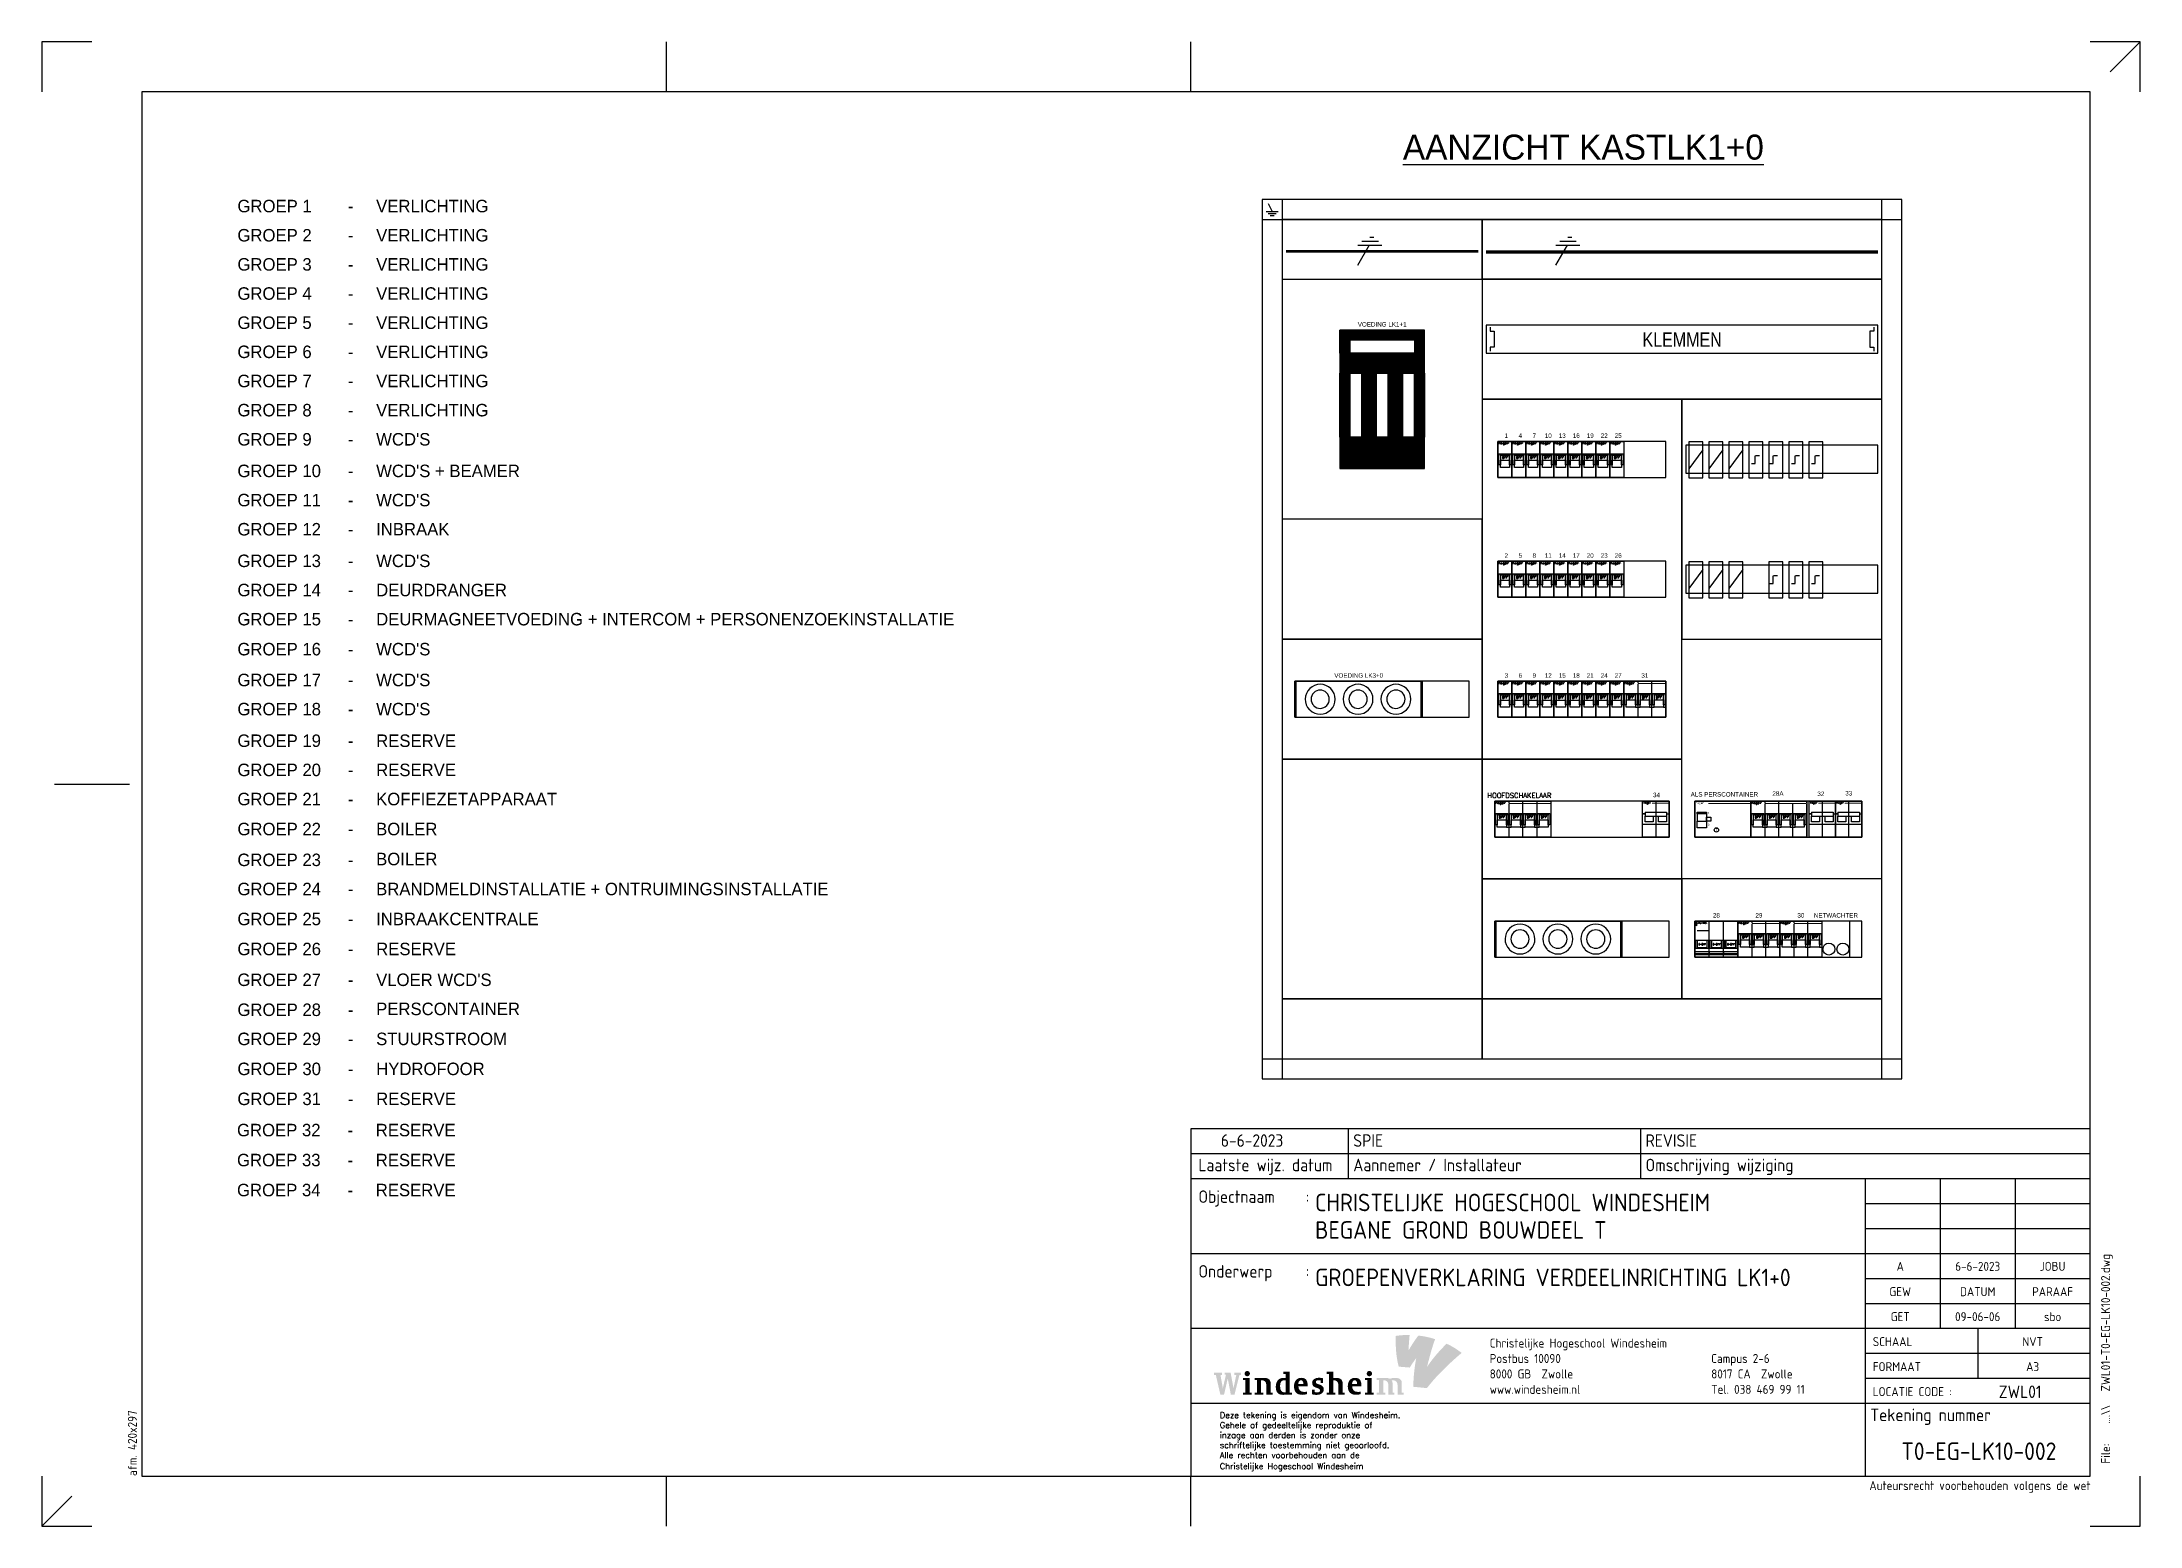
# Model space of a CAD drawing. Header units: millimetres. Extents: x 0 to 420, y 0 to 297.
import ezdxf
from ezdxf.enums import TextEntityAlignment as Align

# ---------------------------------------------------------------- set-up
doc = ezdxf.new("R2010")
doc.units = ezdxf.units.MM
doc.layers.get('0').update_dxf_attribs({"linetype": 'CONTINUOUS'})
for name, color, linetype in [('00att018', 1, 'CONTINUOUS'), ('00att025', 2, 'CONTINUOUS'), ('00att035', 3, 'CONTINUOUS'), ('00att050', 4, 'CONTINUOUS'), ('00kad018', 1, 'CONTINUOUS'), ('00kad025', 2, 'CONTINUOUS'), ('00kad070', 5, 'CONTINUOUS'), ('BL$2----_KADER', 7, 'CONTINUOUS'), ('BL$4----_LOGO', 7, 'CONTINUOUS'), ('BL$4----_STEMPEL', 7, 'CONTINUOUS'), ('EL6-----', 7, 'CONTINUOUS'), ('KAST AANZICHT', 1, 'CONTINUOUS'), ('Kast-aanzicht', 1, 'CONTINUOUS'), ('LAAG_1', 160, 'CONTINUOUS')]:
    doc.layers.add(name, color=color, linetype=linetype)
doc.styles.add('BURO-035', font='BUROFONT.shx', dxfattribs={"height": 3.5})
doc.styles.add('BURO-050', font='BUROFONT.shx', dxfattribs={"height": 5})
doc.styles.add('EDU', font='ROMANS.SHX', dxfattribs={"height": 2.5})
doc.styles.add('GREEN', font='txt')
doc.styles.add('ISO', font='isocp.shx')
doc.styles.add('NOOTER', font='arial.ttf')
doc.styles.add('ROMANS', font='romans', dxfattribs={"height": 2})
doc.styles.get("Standard").update_dxf_attribs({"font": 'ISOCP'})

msp = doc.modelspace()

# ---------------------------------------------------------------- texts
at = {"layer": 'EL6-----', "color": 2, "style": 'BURO-035'}
for s, p in [('GROEP 1', (39.13, 262.91)), ('VERLICHTING', (66.9, 262.91)), ('-', (61.23, 262.91)), ('GROEP 2', (39.13, 257.07)), ('-', (61.23, 257.07)), ('VERLICHTING', (66.9, 257.07)), ('GROEP 3', (39.13, 251.24)), ('-', (61.23, 251.24)), ('VERLICHTING', (66.9, 251.24)), ('GROEP 4', (39.13, 245.41)), ('VERLICHTING', (66.9, 245.41)), ('-', (61.23, 245.41)), ('GROEP 5', (39.13, 239.57)), ('-', (61.23, 239.57)), ('VERLICHTING', (66.9, 239.57)), ('GROEP 6', (39.13, 233.74)), ('VERLICHTING', (66.9, 233.74)), ('-', (61.23, 233.74)), ('GROEP 7', (39.13, 227.91)), ('-', (61.23, 227.91)), ('VERLICHTING', (66.9, 227.91)), ('GROEP 8', (39.13, 222.07)), ('-', (61.23, 222.07)), ('VERLICHTING', (66.9, 222.07)), ('GROEP 9', (39.13, 216.24)), ("WCD'S", (66.9, 216.24)), ('-', (61.23, 216.24)), ('GROEP 10', (39.13, 209.91)), ('-', (61.23, 209.91)), ("WCD'S + BEAMER", (66.9, 209.91)), ('GROEP 11', (39.13, 204.07)), ("WCD'S", (66.9, 204.07)), ('-', (61.23, 204.07)), ('GROEP 12', (39.13, 198.24)), ('-', (61.23, 198.24)), ('INBRAAK', (66.9, 198.24)), ('GROEP 13', (39.13, 191.91)), ("WCD'S", (66.9, 191.91)), ('-', (61.23, 191.91)), ('GROEP 14', (39.13, 186.07)), ('-', (61.23, 186.07)), ('DEURDRANGER', (66.9, 186.07)), ('GROEP 15', (39.13, 180.24)), ('-', (61.23, 180.24)), ('DEURMAGNEETVOEDING + INTERCOM + PERSONENZOEKINSTALLATIE', (66.9, 180.24)), ('GROEP 16', (39.13, 174.24)), ("WCD'S", (66.9, 174.24)), ('-', (61.23, 174.24)), ('GROEP 17', (39.13, 168.07)), ('-', (61.23, 168.07)), ("WCD'S", (66.9, 168.07)), ('GROEP 18', (39.13, 162.24)), ("WCD'S", (66.9, 162.24)), ('-', (61.23, 162.24)), ('GROEP 19', (39.13, 155.91)), ('-', (61.23, 155.91)), ('RESERVE', (66.9, 155.91)), ('GROEP 20', (39.13, 150.07)), ('RESERVE', (66.9, 150.07)), ('-', (61.23, 150.07)), ('GROEP 21', (39.13, 144.24)), ('-', (61.23, 144.24)), ('KOFFIEZETAPPARAAT', (66.9, 144.24)), ('GROEP 22', (39.13, 138.24)), ('-', (61.23, 138.24)), ('BOILER', (66.9, 138.24)), ('GROEP 23', (39.13, 132.07)), ('BOILER', (66.9, 132.24)), ('-', (61.23, 132.07)), ('GROEP 24', (39.13, 126.24)), ('-', (61.23, 126.24)), ('BRANDMELDINSTALLATIE + ONTRUIMINGSINSTALLATIE', (66.9, 126.24)), ('GROEP 25', (39.13, 120.24)), ('INBRAAKCENTRALE', (66.9, 120.24)), ('-', (61.23, 120.24)), ('GROEP 26', (39.13, 114.24)), ('-', (61.23, 114.24)), ('RESERVE', (66.9, 114.24)), ('GROEP 27', (39.13, 108.07)), ("VLOER WCD'S", (66.9, 108.07)), ('-', (61.23, 108.07)), ('GROEP 28', (39.13, 102.07)), ('-', (61.23, 102.07)), ('PERSCONTAINER', (66.9, 102.24)), ('GROEP 29', (39.13, 96.24)), ('-', (61.23, 96.24)), ('STUURSTROOM', (66.9, 96.24)), ('GROEP 30', (39.13, 90.24)), ('HYDROFOOR', (66.9, 90.24)), ('-', (61.23, 90.24)), ('GROEP 31', (39.13, 84.24)), ('-', (61.23, 84.24)), ('RESERVE', (66.9, 84.24)), ('GROEP 32', (39.05, 77.99)), ('RESERVE', (66.82, 77.99)), ('-', (61.15, 77.99)), ('GROEP 33', (39.05, 71.99)), ('-', (61.15, 71.99)), ('RESERVE', (66.82, 71.99)), ('GROEP 34', (39.05, 65.99)), ('RESERVE', (66.82, 65.99)), ('-', (61.15, 65.99))]:
    msp.add_text(s, height=2.5, dxfattribs=at).set_placement(p)
at = {"layer": 'KAST AANZICHT', "style": 'NOOTER'}
for s, height, p in [('VOEDING LK1+1', 0.8957, (268.29, 240.49)), ('1', 0.896, (293.14, 218.22)), ('4', 0.896, (295.94, 218.22)), ('7', 0.896, (298.74, 218.22)), ('10', 0.896, (301.54, 218.22)), ('13', 0.896, (304.34, 218.22)), ('16', 0.896, (307.14, 218.22)), ('19', 0.896, (309.94, 218.22)), ('22', 0.896, (312.74, 218.22)), ('25', 0.896, (315.54, 218.22)), ('2', 0.896, (293.14, 194.22)), ('5', 0.896, (295.94, 194.22)), ('8', 0.896, (298.74, 194.22)), ('11', 0.896, (301.54, 194.22)), ('14', 0.896, (304.34, 194.22)), ('17', 0.896, (307.14, 194.22)), ('20', 0.896, (309.94, 194.22)), ('23', 0.896, (312.74, 194.22)), ('26', 0.896, (315.54, 194.22)), ('VOEDING LK3+0', 0.8957, (263.59, 170.22)), ('3', 0.896, (293.14, 170.22)), ('6', 0.896, (295.94, 170.22)), ('9', 0.896, (298.74, 170.22)), ('12', 0.896, (301.54, 170.22)), ('15', 0.896, (304.34, 170.22)), ('18', 0.896, (307.14, 170.22)), ('21', 0.896, (309.94, 170.22)), ('24', 0.896, (312.74, 170.22)), ('27', 0.896, (315.54, 170.22)), ('31', 0.896, (320.87, 170.22)), ('28A', 0.896, (347.52, 146.6)), ('32', 0.896, (356.1, 146.54)), ('33', 0.896, (361.69, 146.65)), ('34', 0.896, (323.2, 146.31)), ('ALS PERSCONTAINER', 0.8957, (336.79, 146.43)), ('28', 0.896, (335.19, 122.22)), ('29', 0.896, (343.71, 122.22)), ('30', 0.896, (352.11, 122.22)), ('NETWACHTER', 0.896, (359.11, 122.22))]:
    msp.add_text(s, height=height, dxfattribs=at).set_placement(p, align=Align.MIDDLE)
at = {"layer": 'KAST AANZICHT', "color": 1, "linetype": 'Continuous', "style": 'GREEN', "width": 0.833333}
msp.add_text('KLEMMEN', height=2.88, dxfattribs=at).set_placement((320.4, 236))
at = {"layer": 'KAST AANZICHT', "style": 'ROMANS'}
msp.add_text('HOOFDSCHAKELAAR', height=0.9957, dxfattribs=at).set_placement((289.35, 145.71))
at = {"layer": 'Kast-aanzicht', "color": 4, "style": 'BURO-050'}
msp.add_text('%%UAANZICHT KASTLK1+0', height=5, dxfattribs=at).set_placement((272.43, 273.46))

# ---------------------------------------------------------------- blocks, each defined once
blk = doc.blocks.new('a3-windesheim-hor')
at = {"layer": '00kad018', "color": 1}
for p, q in [((0, 297), (0, 287)), ((10, 297), (0, 297)), ((125, 287), (125, 297)), ((230, 287), (230, 297)), ((420, 297), (410, 297)), ((420, 297), (414, 291)), ((420, 287), (420, 297)), ((2.5, 148.5), (17.5, 148.5)), ((0, 10), (0, 0)), ((125, 0), (125, 10)), ((230, 0), (230, 10)), ((420, 0), (420, 10)), ((0, 0), (6, 6)), ((0, 0), (10, 0)), ((410, 0), (420, 0))]:
    blk.add_line(p, q, dxfattribs=at)
at = {"layer": '00kad070', "color": 5}
for p, q in [((20, 287), (20, 10)), ((410, 287), (20, 287)), ((410, 10), (410, 287)), ((20, 10), (410, 10))]:
    blk.add_line(p, q, dxfattribs=at)
at = {"layer": '00att018', "color": 1, "style": 'ISO'}
blk.add_text('afm. 420x297', height=1.8, rotation=90, dxfattribs=at).set_placement((19, 10))
blk.add_text('Auteursrecht voorbehouden volgens de wet', height=1.8, dxfattribs=at).set_placement((410.08, 7.2), align=Align.RIGHT)
blk = doc.blocks.new('AI9-BLK4')
at = {"layer": 'LAAG_1'}
h = blk.add_hatch(color=40, dxfattribs=at)
edge = h.paths.add_edge_path()
edge.add_spline(control_points=[(7.13, 7.18), (4.76, 4.71), (2.6, 2.64), (-0.67, -2.09), (0, 0.48), (1.33, 5.88), (2.58, 8.98), (0.66, 9.66), (-2.22, 10.26), (-4.13, 10.42), (-5.47, 8.84), (-7.52, 5.49), (-8.07, 4.43), (-8, 6.89), (-7.74, 9.27), (-7.64, 10.61), (-9.57, 10.7), (-11, 10.61), (-13.21, 10.31), (-13.29, 6), (-13.05, 2.03), (-12.01, -2), (-10.76, -2.09), (-7.6, -2.36), (-7.6, -2.36), (-7.12, -1.66), (-6.13, -0.03), (-4.98, 1.41), (-5.44, -0.9), (-5.87, -4.06), (-6.06, -7.16), (-6.12, -8.14), (-6.15, -9.12), (-6.16, -10.06), (-4.67, -10.18), (-0.96, -10.58), (-0.72, -10.61), (-0.72, -10.61), (-0.71, -10.6), (-0.71, -10.6), (-0.7, -10.59), (-0.7, -10.58), (-0.69, -10.58), (0.69, -8.77), (2.26, -6.96), (3.63, -5.5), (4.7, -4.37), (5.74, -3.33), (6.72, -2.37), (9.27, 0.11), (11.5, 2.08), (13.21, 3.49), (11.03, 5.13), (9.48, 6.13), (7.13, 7.18)], knot_values=[0, 0, 0, 0, 1, 1, 1, 2, 2, 2, 3, 3, 3, 4, 4, 4, 5, 5, 5, 6, 6, 6, 7, 7, 7, 8, 8, 8, 9, 9, 9, 10, 10, 10, 11, 11, 11, 12, 12, 12, 13, 13, 13, 14, 14, 14, 15, 15, 15, 16, 16, 16, 17, 17, 17, 18, 18, 18, 18], degree=3, periodic=0)
h = blk.add_hatch(color=154, dxfattribs=at)
edge = h.paths.add_edge_path()
edge.add_spline(control_points=[(-0.71, -10.6), (-0.71, -10.6), (-0.71, -10.6), (-0.71, -10.6), (-0.74, -10.63), (-0.72, -10.62), (-0.71, -10.6)], knot_values=[0, 0, 0, 0, 1, 1, 1, 2, 2, 2, 2], degree=3, periodic=0)
h = blk.add_hatch(color=154, dxfattribs=at)
edge = h.paths.add_edge_path()
edge.add_spline(control_points=[(-0.71, -10.6), (-0.71, -10.6), (-0.7, -10.6), (-0.7, -10.6), (-0.67, -10.57), (-0.69, -10.59), (-0.71, -10.6)], knot_values=[0, 0, 0, 0, 1, 1, 1, 2, 2, 2, 2], degree=3, periodic=0)
blk = doc.blocks.new('AI9-BLK3')
at = {"layer": 'LAAG_1'}
h = blk.add_hatch(color=154, dxfattribs=at)
edge = h.paths.add_edge_path()
edge.add_spline(control_points=[(-27.78, 3.24), (-27.78, 3.24), (-29.75, -4.72), (-29.75, -4.72), (-29.75, -4.72), (-31.22, -4.72), (-31.22, -4.72), (-31.22, -4.72), (-32.46, 1.79), (-32.46, 1.79), (-32.46, 1.79), (-33.95, -4.72), (-33.95, -4.72), (-33.95, -4.72), (-35.41, -4.72), (-35.41, -4.72), (-35.41, -4.72), (-37.24, 3.24), (-37.24, 3.24), (-37.24, 3.24), (-38.03, 3.24), (-38.03, 3.24), (-38.03, 3.24), (-38.03, 4.16), (-38.03, 4.16), (-38.03, 4.16), (-34.81, 4.16), (-34.81, 4.16), (-34.81, 4.16), (-34.81, 3.24), (-34.81, 3.24), (-34.81, 3.24), (-35.38, 3.24), (-35.38, 3.24), (-35.38, 3.24), (-34.43, -2.11), (-34.43, -2.11), (-34.43, -2.11), (-33.18, 3.26), (-33.18, 3.26), (-33.18, 3.26), (-33.73, 3.26), (-33.73, 3.26), (-33.73, 3.26), (-33.73, 4.16), (-33.73, 4.16), (-33.73, 4.16), (-31.32, 4.16), (-31.32, 4.16), (-31.32, 4.16), (-30.15, -2.11), (-30.15, -2.11), (-30.15, -2.11), (-29.03, 3.24), (-29.03, 3.24), (-29.03, 3.24), (-29.84, 3.24), (-29.84, 3.24), (-29.84, 3.24), (-29.84, 4.16), (-29.84, 4.16), (-29.84, 4.16), (-27.18, 4.16), (-27.18, 4.16), (-27.18, 4.16), (-27.18, 3.24), (-27.18, 3.24), (-27.18, 3.24), (-27.78, 3.24), (-27.78, 3.24)], knot_values=[0, 0, 0, 0, 1, 1, 1, 2, 2, 2, 3, 3, 3, 4, 4, 4, 5, 5, 5, 6, 6, 6, 7, 7, 7, 8, 8, 8, 9, 9, 9, 10, 10, 10, 11, 11, 11, 12, 12, 12, 13, 13, 13, 14, 14, 14, 15, 15, 15, 16, 16, 16, 17, 17, 17, 18, 18, 18, 19, 19, 19, 20, 20, 20, 21, 21, 21, 22, 22, 22, 23, 23, 23, 23], degree=3, periodic=0)
h = blk.add_hatch(color=154, dxfattribs=at)
edge = h.paths.add_edge_path()
edge.add_spline(control_points=[(-26.42, -4.7), (-26.42, -4.7), (-26.42, -3.87), (-26.42, -3.87), (-26.42, -3.87), (-25.47, -3.87), (-25.47, -3.87), (-25.47, -3.87), (-25.47, 1.17), (-25.47, 1.17), (-25.47, 1.17), (-26.42, 1.17), (-26.42, 1.17), (-26.42, 1.17), (-26.42, 1.99), (-26.42, 1.99), (-26.42, 1.99), (-23.75, 1.99), (-23.75, 1.99), (-23.75, 1.99), (-23.75, -3.87), (-23.75, -3.87), (-23.75, -3.87), (-22.88, -3.87), (-22.88, -3.87), (-22.88, -3.87), (-22.88, -4.7), (-22.88, -4.7), (-22.88, -4.7), (-26.42, -4.7), (-26.42, -4.7)], knot_values=[0, 0, 0, 0, 1, 1, 1, 2, 2, 2, 3, 3, 3, 4, 4, 4, 5, 5, 5, 6, 6, 6, 7, 7, 7, 8, 8, 8, 9, 9, 9, 10, 10, 10, 10], degree=3, periodic=0)
edge = h.paths.add_edge_path()
edge.add_spline(control_points=[(-24.66, 2.67), (-25.25, 2.67), (-25.71, 3.15), (-25.71, 3.74), (-25.71, 4.33), (-25.25, 4.79), (-24.66, 4.79), (-24.07, 4.79), (-23.58, 4.33), (-23.58, 3.74), (-23.58, 3.15), (-24.07, 2.67), (-24.66, 2.67)], knot_values=[0, 0, 0, 0, 1, 1, 1, 2, 2, 2, 3, 3, 3, 4, 4, 4, 4], degree=3, periodic=0)
h = blk.add_hatch(color=154, dxfattribs=at)
edge = h.paths.add_edge_path()
edge.add_spline(control_points=[(-17.02, -4.7), (-17.02, -4.7), (-17.02, -0.94), (-17.02, -0.94), (-17.02, -0.3), (-17.19, 0.21), (-17.5, 0.52), (-17.87, 0.9), (-18.34, 1.07), (-18.89, 1.07), (-18.95, 1.07), (-19.03, 1.07), (-19.09, 1.06), (-19.09, 1.06), (-19.09, -3.87), (-19.09, -3.87), (-19.09, -3.87), (-18.24, -3.87), (-18.24, -3.87), (-18.24, -3.87), (-18.24, -4.7), (-18.24, -4.7), (-18.24, -4.7), (-21.72, -4.7), (-21.72, -4.7), (-21.72, -4.7), (-21.72, -3.87), (-21.72, -3.87), (-21.72, -3.87), (-20.8, -3.87), (-20.8, -3.87), (-20.8, -3.87), (-20.8, 1.17), (-20.8, 1.17), (-20.8, 1.17), (-21.72, 1.17), (-21.72, 1.17), (-21.72, 1.17), (-21.72, 1.99), (-21.72, 1.99), (-21.72, 1.99), (-19.44, 1.99), (-19.44, 1.99), (-19.15, 1.99), (-18.89, 2.03), (-18.56, 2.03), (-16.96, 2.03), (-16.32, 1.86), (-15.88, 1.41), (-15.46, 1), (-15.3, 0.57), (-15.3, -0.15), (-15.3, -0.15), (-15.3, -3.87), (-15.3, -3.87), (-15.3, -3.87), (-14.5, -3.87), (-14.5, -3.87), (-14.5, -3.87), (-14.5, -4.7), (-14.5, -4.7), (-14.5, -4.7), (-17.02, -4.7), (-17.02, -4.7)], knot_values=[0, 0, 0, 0, 1, 1, 1, 2, 2, 2, 3, 3, 3, 4, 4, 4, 5, 5, 5, 6, 6, 6, 7, 7, 7, 8, 8, 8, 9, 9, 9, 10, 10, 10, 11, 11, 11, 12, 12, 12, 13, 13, 13, 14, 14, 14, 15, 15, 15, 16, 16, 16, 17, 17, 17, 18, 18, 18, 19, 19, 19, 20, 20, 20, 21, 21, 21, 21], degree=3, periodic=0)
h = blk.add_hatch(color=154, dxfattribs=at)
edge = h.paths.add_edge_path(flags=16)
edge.add_spline(control_points=[(-6.76, -4.7), (-6.76, -4.7), (-6.76, -3.87), (-6.76, -3.87), (-6.76, -3.87), (-7.62, -3.87), (-7.62, -3.87), (-7.62, -3.87), (-7.62, 4.46), (-7.62, 4.46), (-7.62, 4.46), (-10.2, 4.46), (-10.2, 4.46), (-10.2, 4.46), (-10.2, 3.64), (-10.2, 3.64), (-10.2, 3.64), (-9.32, 3.64), (-9.32, 3.64), (-9.32, 3.64), (-9.32, 1.95), (-9.32, 1.95), (-9.59, 2), (-9.79, 2.04), (-10.19, 2.04), (-11.95, 2.04), (-13.23, 0.68), (-13.23, -1.45), (-13.23, -3.83), (-12.29, -4.77), (-10.28, -4.77), (-9.86, -4.77), (-9.32, -4.7), (-9.12, -4.7), (-9.12, -4.7), (-6.76, -4.7), (-6.76, -4.7)], knot_values=[0, 0, 0, 0, 1, 1, 1, 2, 2, 2, 3, 3, 3, 4, 4, 4, 5, 5, 5, 6, 6, 6, 7, 7, 7, 8, 8, 8, 9, 9, 9, 10, 10, 10, 11, 11, 11, 12, 12, 12, 12], degree=3, periodic=0)
edge = h.paths.add_edge_path()
edge.add_spline(control_points=[(-9.28, -3.73), (-9.49, -3.76), (-9.62, -3.78), (-9.79, -3.78), (-10.77, -3.78), (-11.52, -3.12), (-11.52, -1.21), (-11.52, 0.4), (-10.88, 1.06), (-10, 1.06), (-9.71, 1.06), (-9.48, 1.02), (-9.28, 0.97), (-9.28, 0.97), (-9.28, -3.73), (-9.28, -3.73)], knot_values=[0, 0, 0, 0, 1, 1, 1, 2, 2, 2, 3, 3, 3, 4, 4, 4, 5, 5, 5, 5], degree=3, periodic=0)
h = blk.add_hatch(color=154, dxfattribs=at)
edge = h.paths.add_edge_path(flags=16)
edge.add_spline(control_points=[(-0.43, -1.4), (-0.43, 1.03), (-1.16, 2.05), (-3.05, 2.05), (-4.8, 2.05), (-5.93, 0.7), (-5.93, -1.35), (-5.93, -3.59), (-4.75, -4.76), (-2.66, -4.76), (-1.92, -4.76), (-1.25, -4.65), (-0.71, -4.43), (-0.71, -4.43), (-0.71, -3.47), (-0.71, -3.47), (-1.15, -3.57), (-1.59, -3.59), (-2.01, -3.59), (-3.43, -3.59), (-4.18, -2.54), (-4.18, -1.4), (-4.18, -1.4), (-0.43, -1.4), (-0.43, -1.4)], knot_values=[0, 0, 0, 0, 1, 1, 1, 2, 2, 2, 3, 3, 3, 4, 4, 4, 5, 5, 5, 6, 6, 6, 7, 7, 7, 8, 8, 8, 8], degree=3, periodic=0)
edge = h.paths.add_edge_path()
edge.add_spline(control_points=[(-2.19, -0.48), (-2.19, -0.48), (-4.21, -0.48), (-4.21, -0.48), (-4.21, 0.48), (-3.76, 1.08), (-3.17, 1.08), (-2.58, 1.08), (-2.19, 0.63), (-2.19, -0.48)], knot_values=[0, 0, 0, 0, 1, 1, 1, 2, 2, 2, 3, 3, 3, 3], degree=3, periodic=0)
h = blk.add_hatch(color=154, dxfattribs=at)
edge = h.paths.add_edge_path()
edge.add_spline(control_points=[(3.18, -4.79), (2.42, -4.79), (1.53, -4.63), (1.31, -4.55), (1.31, -4.55), (1.31, -2.67), (1.31, -2.67), (1.31, -2.67), (2.34, -2.67), (2.34, -2.67), (2.34, -2.67), (2.34, -3.62), (2.34, -3.62), (2.58, -3.7), (2.94, -3.79), (3.32, -3.79), (4.14, -3.79), (4.53, -3.52), (4.53, -3.03), (4.53, -2.53), (4.09, -2.3), (3.53, -2.1), (3.53, -2.1), (2.71, -1.81), (2.71, -1.81), (1.84, -1.5), (1.32, -0.99), (1.32, 0.08), (1.32, 1.19), (2.31, 2.08), (3.93, 2.08), (4.57, 2.08), (5.29, 2), (5.66, 1.88), (5.66, 1.88), (5.66, 0.04), (5.66, 0.04), (5.66, 0.04), (4.69, 0.04), (4.69, 0.04), (4.69, 0.04), (4.69, 1), (4.69, 1), (4.43, 1.07), (4.17, 1.11), (3.89, 1.11), (3.16, 1.11), (2.8, 0.83), (2.8, 0.37), (2.8, -0.04), (3.05, -0.24), (3.64, -0.43), (3.64, -0.43), (4.44, -0.7), (4.44, -0.7), (5.37, -1.01), (6, -1.57), (6, -2.6), (6, -4), (4.84, -4.79), (3.18, -4.79)], knot_values=[0, 0, 0, 0, 1, 1, 1, 2, 2, 2, 3, 3, 3, 4, 4, 4, 5, 5, 5, 6, 6, 6, 7, 7, 7, 8, 8, 8, 9, 9, 9, 10, 10, 10, 11, 11, 11, 12, 12, 12, 13, 13, 13, 14, 14, 14, 15, 15, 15, 16, 16, 16, 17, 17, 17, 18, 18, 18, 19, 19, 19, 20, 20, 20, 20], degree=3, periodic=0)
h = blk.add_hatch(color=154, dxfattribs=at)
edge = h.paths.add_edge_path()
edge.add_spline(control_points=[(11.81, -4.7), (11.81, -4.7), (11.81, -1.02), (11.81, -1.02), (11.81, -0.32), (11.67, 0.19), (11.34, 0.52), (10.95, 0.91), (10.48, 1.07), (9.97, 1.07), (9.88, 1.07), (9.79, 1.06), (9.75, 1.06), (9.75, 1.06), (9.75, -3.87), (9.75, -3.87), (9.75, -3.87), (10.59, -3.87), (10.59, -3.87), (10.59, -3.87), (10.59, -4.7), (10.59, -4.7), (10.59, -4.7), (7.11, -4.7), (7.11, -4.7), (7.11, -4.7), (7.11, -3.87), (7.11, -3.87), (7.11, -3.87), (8.03, -3.87), (8.03, -3.87), (8.03, -3.87), (8.03, 3.64), (8.03, 3.64), (8.03, 3.64), (7.16, 3.64), (7.16, 3.64), (7.16, 3.64), (7.16, 4.46), (7.16, 4.46), (7.16, 4.46), (9.75, 4.46), (9.75, 4.46), (9.75, 4.46), (9.75, 1.99), (9.75, 1.99), (9.93, 2), (10.23, 2.03), (10.54, 2.03), (11.88, 2.03), (12.52, 1.84), (12.96, 1.4), (13.39, 0.97), (13.53, 0.51), (13.53, -0.15), (13.53, -0.15), (13.53, -3.87), (13.53, -3.87), (13.53, -3.87), (14.34, -3.87), (14.34, -3.87), (14.34, -3.87), (14.34, -4.7), (14.34, -4.7), (14.34, -4.7), (11.81, -4.7), (11.81, -4.7)], knot_values=[0, 0, 0, 0, 1, 1, 1, 2, 2, 2, 3, 3, 3, 4, 4, 4, 5, 5, 5, 6, 6, 6, 7, 7, 7, 8, 8, 8, 9, 9, 9, 10, 10, 10, 11, 11, 11, 12, 12, 12, 13, 13, 13, 14, 14, 14, 15, 15, 15, 16, 16, 16, 17, 17, 17, 18, 18, 18, 19, 19, 19, 20, 20, 20, 21, 21, 21, 22, 22, 22, 22], degree=3, periodic=0)
h = blk.add_hatch(color=154, dxfattribs=at)
edge = h.paths.add_edge_path(flags=16)
edge.add_spline(control_points=[(21.09, -1.4), (21.09, 1.03), (20.36, 2.05), (18.47, 2.05), (16.72, 2.05), (15.6, 0.7), (15.6, -1.35), (15.6, -3.59), (16.77, -4.76), (18.87, -4.76), (19.6, -4.76), (20.27, -4.65), (20.81, -4.43), (20.81, -4.43), (20.81, -3.47), (20.81, -3.47), (20.37, -3.57), (19.93, -3.59), (19.52, -3.59), (18.09, -3.59), (17.35, -2.54), (17.35, -1.4), (17.35, -1.4), (21.09, -1.4), (21.09, -1.4)], knot_values=[0, 0, 0, 0, 1, 1, 1, 2, 2, 2, 3, 3, 3, 4, 4, 4, 5, 5, 5, 6, 6, 6, 7, 7, 7, 8, 8, 8, 8], degree=3, periodic=0)
edge = h.paths.add_edge_path()
edge.add_spline(control_points=[(19.33, -0.48), (19.33, -0.48), (17.31, -0.48), (17.31, -0.48), (17.31, 0.48), (17.76, 1.08), (18.35, 1.08), (18.94, 1.08), (19.33, 0.63), (19.33, -0.48)], knot_values=[0, 0, 0, 0, 1, 1, 1, 2, 2, 2, 3, 3, 3, 3], degree=3, periodic=0)
h = blk.add_hatch(color=154, dxfattribs=at)
edge = h.paths.add_edge_path()
edge.add_spline(control_points=[(22.47, -4.7), (22.47, -4.7), (22.47, -3.87), (22.47, -3.87), (22.47, -3.87), (23.42, -3.87), (23.42, -3.87), (23.42, -3.87), (23.42, 1.17), (23.42, 1.17), (23.42, 1.17), (22.47, 1.17), (22.47, 1.17), (22.47, 1.17), (22.47, 1.99), (22.47, 1.99), (22.47, 1.99), (25.13, 1.99), (25.13, 1.99), (25.13, 1.99), (25.13, -3.87), (25.13, -3.87), (25.13, -3.87), (26, -3.87), (26, -3.87), (26, -3.87), (26, -4.7), (26, -4.7), (26, -4.7), (22.47, -4.7), (22.47, -4.7)], knot_values=[0, 0, 0, 0, 1, 1, 1, 2, 2, 2, 3, 3, 3, 4, 4, 4, 5, 5, 5, 6, 6, 6, 7, 7, 7, 8, 8, 8, 9, 9, 9, 10, 10, 10, 10], degree=3, periodic=0)
edge = h.paths.add_edge_path()
edge.add_spline(control_points=[(24.23, 2.67), (23.64, 2.67), (23.18, 3.15), (23.18, 3.74), (23.18, 4.33), (23.64, 4.79), (24.23, 4.79), (24.82, 4.79), (25.31, 4.33), (25.31, 3.74), (25.31, 3.15), (24.82, 2.67), (24.23, 2.67)], knot_values=[0, 0, 0, 0, 1, 1, 1, 2, 2, 2, 3, 3, 3, 4, 4, 4, 4], degree=3, periodic=0)
h = blk.add_hatch(color=154, dxfattribs=at)
edge = h.paths.add_edge_path()
edge.add_spline(control_points=[(35.52, -4.7), (35.52, -4.7), (35.52, -0.89), (35.52, -0.89), (35.52, -0.3), (35.34, 0.21), (35.04, 0.52), (34.66, 0.9), (34.24, 1.07), (33.55, 1.07), (33.41, 1.07), (33.28, 1.05), (33.17, 1.03), (33.4, 0.83), (33.52, 0.35), (33.52, -0.07), (33.52, -0.07), (33.52, -3.87), (33.52, -3.87), (33.52, -3.87), (34.3, -3.87), (34.3, -3.87), (34.3, -3.87), (34.3, -4.7), (34.3, -4.7), (34.3, -4.7), (31.82, -4.7), (31.82, -4.7), (31.82, -4.7), (31.82, -0.89), (31.82, -0.89), (31.82, -0.18), (31.64, 0.24), (31.34, 0.53), (30.95, 0.92), (30.5, 1.07), (30.01, 1.07), (29.96, 1.07), (29.9, 1.06), (29.8, 1.06), (29.8, 1.06), (29.8, -3.87), (29.8, -3.87), (29.8, -3.87), (30.64, -3.87), (30.64, -3.87), (30.64, -3.87), (30.64, -4.7), (30.64, -4.7), (30.64, -4.7), (27.17, -4.7), (27.17, -4.7), (27.17, -4.7), (27.17, -3.87), (27.17, -3.87), (27.17, -3.87), (28.09, -3.87), (28.09, -3.87), (28.09, -3.87), (28.09, 1.17), (28.09, 1.17), (28.09, 1.17), (27.17, 1.17), (27.17, 1.17), (27.17, 1.17), (27.17, 1.99), (27.17, 1.99), (27.17, 1.99), (29.58, 1.99), (29.58, 1.99), (29.86, 1.99), (30.2, 2.03), (30.42, 2.03), (31.35, 2.03), (31.94, 1.93), (32.49, 1.67), (32.96, 1.86), (33.67, 2.01), (34.45, 2.01), (35.63, 2.01), (36.25, 1.82), (36.67, 1.4), (37.08, 0.99), (37.23, 0.53), (37.23, -0.08), (37.23, -0.08), (37.23, -3.87), (37.23, -3.87), (37.23, -3.87), (38.03, -3.87), (38.03, -3.87), (38.03, -3.87), (38.03, -4.7), (38.03, -4.7), (38.03, -4.7), (35.52, -4.7), (35.52, -4.7)], knot_values=[0, 0, 0, 0, 1, 1, 1, 2, 2, 2, 3, 3, 3, 4, 4, 4, 5, 5, 5, 6, 6, 6, 7, 7, 7, 8, 8, 8, 9, 9, 9, 10, 10, 10, 11, 11, 11, 12, 12, 12, 13, 13, 13, 14, 14, 14, 15, 15, 15, 16, 16, 16, 17, 17, 17, 18, 18, 18, 19, 19, 19, 20, 20, 20, 21, 21, 21, 22, 22, 22, 23, 23, 23, 24, 24, 24, 25, 25, 25, 26, 26, 26, 27, 27, 27, 28, 28, 28, 29, 29, 29, 30, 30, 30, 31, 31, 31, 32, 32, 32, 32], degree=3, periodic=0)
blk = doc.blocks.new('AI9-BLK2')
at = {"layer": 'LAAG_1', "color": 7}
for name, p in [('AI9-BLK4', (36.4, 1.35)), ('AI9-BLK3', (-11.59, -7.17))]:
    blk.add_blockref(name, p, dxfattribs=at)
blk = doc.blocks.new('CHW_ONDERHOEK')
at = {"layer": '00kad025', "color": 2}
for p, q in [((-190, 79.5), (-190, 69.5)), ((-10, 79.5), (-190, 79.5)), ((-158.5, 79.5), (-158.5, 69.5)), ((-100, 79.5), (-100, 69.5)), ((-10, 74.5), (-190, 74.5)), ((-40, 69.5), (-40, 39.5)), ((-25, 69.5), (-25, 39.5)), ((-10, 64.5), (-55, 64.5)), ((-10, 59.5), (-55, 59.5)), ((-10, 54.5), (-55, 54.5)), ((-10, 49.5), (-55, 49.5)), ((-32.5, 39.5), (-32.5, 34.5)), ((-32.5, 34.5), (-32.5, 29.5))]:
    blk.add_line(p, q, dxfattribs=at)
at = {"layer": '00kad070', "color": 5}
for p, q in [((-10, 69.5), (-190, 69.5)), ((-190, 69.5), (-190, 10)), ((-55, 69.5), (-55, 10)), ((-55, 54.5), (-190, 54.5)), ((-10, 44.5), (-55, 44.5)), ((-10, 39.5), (-190, 39.5)), ((-10, 34.5), (-55, 34.5)), ((-10, 29.5), (-55, 29.5)), ((-55, 24.5), (-190, 24.5)), ((-10, 24.5), (-55, 24.5))]:
    blk.add_line(p, q, dxfattribs=at)
at = {"layer": 'LAAG_1', "color": 7, "xscale": 0.5, "yscale": 0.5, "zscale": 0.5}
blk.add_blockref('AI9-BLK2', (-160.6, 32.22), dxfattribs=at)
at = {"layer": '00att018', "color": 1, "style": 'ISO'}
for s, p in [('GEW', (-48, 46)), ('DATUM', (-32.5, 46)), ('PARAAF', (-17.5, 46)), ('GET', (-48, 41))]:
    blk.add_text(s, height=1.8, dxfattribs=at).set_placement(p, align=Align.CENTER)
for s, p in [('SCHAAL', (-53.5, 36)), ('FORMAAT', (-53.5, 31))]:
    blk.add_text(s, height=1.8, dxfattribs=at).set_placement(p)
at = {"layer": '00att018', "color": 1, "linetype": 'Continuous', "style": 'EDU'}
for s, p in [('Deze tekening is eigendom van Windesheim.', (-184.2, 21.6)), ('Gehele of gedeeltelijke reproduktie of', (-184.2, 19.6)), ('inzage aan derden is zonder onze', (-184.2, 17.6)), ('schriftelijke toestemming niet geoorloofd.', (-184.2, 15.6)), ('Alle rechten voorbehouden aan de', (-184.2, 13.6)), ('Christelijke Hogeschool Windesheim', (-184.2, 11.38))]:
    blk.add_text(s, height=1.2, dxfattribs=at).set_placement(p)
at = {"layer": '00att018', "color": 1, "style": 'ISO', "width": 0.9}
blk.add_text('....\\\\', height=1.8, rotation=90, dxfattribs=at).set_placement((-6, 20.5))
at = {"layer": '00att018', "color": 1, "style": 'ISO'}
blk.add_text('File:', height=1.8, rotation=90, dxfattribs=at).set_placement((-6, 12.5))
for tag, p in [('WZ_CODED', (-48, 66.07)), ('WZ_DATUMD', (-32.5, 66.07)), ('WZ_WZGOEDD', (-17.5, 66.07)), ('WZ_CODEC', (-48, 61.07)), ('WZ_DATUMC', (-32.5, 61.07)), ('WZ_WZGOEDC', (-17.5, 61.07)), ('WZ_CODEB', (-48, 56.07)), ('WZ_DATUMB', (-32.5, 56.07)), ('WZ_WZGOEDB', (-17.5, 56.07)), ('WZ_CODEA', (-48, 51.07)), ('WZ_DATUMA', (-32.5, 51.07)), ('WZ_WZGOEDA', (-17.5, 51.07)), ('TKDATCREAT', (-32.5, 41)), ('TKINIT', (-17.5, 41)), ('TKSCHAAL', (-21.5, 36)), ('TKFORMAAT', (-21.5, 31))]:
    blk.add_attdef(tag, text='', height=1.8, dxfattribs=at).set_placement(p, align=Align.CENTER)
blk.add_attdef('DWGNAME', (-6, 26.93), '', height=1.8, rotation=90, dxfattribs=at)
at = {"layer": '00att025', "color": 2, "style": 'ISO'}
for s, p in [('Objectnaam', (-188.5, 64.67)), ('Onderwerp', (-188.5, 49.72)), ('Tekening nummer', (-54, 21))]:
    blk.add_text(s, height=2.5, dxfattribs=at).set_placement(p)
at = {"layer": '00att025', "style": 'ISO'}
for p in [(-167.02, 64.67), (-167.02, 49.78)]:
    blk.add_text(':', height=2.5, dxfattribs=at).set_placement(p)
at = {"layer": '00att025', "color": 1, "style": 'ISO'}
blk.add_text('LOCATIE CODE :', height=1.8, dxfattribs=at).set_placement((-53.5, 26))
at = {"layer": '00att025', "color": 2, "style": 'ISO'}
for tag, p in [('WZ_DATUM', (-184, 75.9)), ('WZ_AANNEMER_INSTALATEUR', (-157.5, 75.9)), ('WZ_OMSCHR', (-99, 75.9))]:
    blk.add_attdef(tag, p, '', height=2.5, dxfattribs=at)
at = {"layer": '00att025', "color": 3, "style": 'ISO'}
blk.add_attdef('TKVRIJ2', text='', height=2.5, dxfattribs=at).set_placement((-24, 25.62), align=Align.CENTER)
at = {"layer": '00att035', "color": 3, "style": 'ISO'}
for s, p in [('Laatste wijz. datum', (-188.5, 71)), ('Aannemer / Installateur', (-157.5, 71)), ('Omschrijving wijziging', (-99, 71))]:
    blk.add_text(s, height=2.5, dxfattribs=at).set_placement(p)
for tag, p in [('PROMSCHR', (-165.14, 63)), ('TK1OMSCHR', (-165.14, 57.5)), ('TK2OMSCHR', (-165.14, 48)), ('TKVRIJ1', (-165.14, 42.5))]:
    blk.add_attdef(tag, p, '', height=3.5, dxfattribs=at)
at = {"layer": '00att050', "color": 4, "style": 'ISO'}
blk.add_attdef('TKFASE', text='', height=5, dxfattribs=at).set_placement((-14.5, 82), align=Align.RIGHT)
blk.add_attdef('TKTEKNR', text='', height=3.5, dxfattribs=at).set_placement((-32.25, 13.23), align=Align.CENTER)
at = {"layer": 'BL$4----_LOGO', "color": 1, "style": 'ISO'}
for s, p in [('Christelijke Hogeschool Windesheim', (-130.19, 35.71)), ('Postbus 10090', (-130.19, 32.63)), ('Campus 2-6', (-85.85, 32.63)), ('8000 GB  Zwolle', (-130.19, 29.54)), ('8017 CA  Zwolle', (-85.85, 29.54)), ('www.windesheim.nl', (-130.19, 26.45)), ('Tel. 038 469 99 11', (-85.85, 26.45))]:
    blk.add_text(s, height=1.8, dxfattribs=at).set_placement(p)
blk = doc.blocks.new('HAG08')
at = {"color": 0}
for p, q in [((-16.5, -3.5), (-16.5, -0.8)), ((-16.5, -0.8), (-16.5, -0.8)), ((-16.5, -2.6), (-15.6, -1.7)), ((-15.6, -1.7), (-15.2, -1.7)), ((-15.2, -1.7), (-14.7, -2.2)), ((-14.7, -2.2), (-14.7, -3.5)), ((-14.7, -3.5), (-14.7, -3.5)), ((-13.8, -2.2), (-13.4, -1.7)), ((-13.8, -3.1), (-13.8, -2.2)), ((-13.4, -3.5), (-13.8, -3.1)), ((-13.4, -1.7), (-13, -1.7)), ((-13, -3.5), (-13.4, -3.5)), ((-13, -1.7), (-12.5, -2.2)), ((-12.5, -3.1), (-13, -3.5)), ((-12.5, -2.2), (-12.5, -3.1)), ((-12.5, -3.1), (-12.1, -3.5)), ((-12.1, -3.5), (-12.1, -3.5)), ((-10.2, -18.8), (-12, -18.8)), ((-12, -18.8), (-12, -21.5)), ((-12, -21.5), (-10.2, -21.5)), ((-12, -21.5), (-12, -21.5)), ((-10.7, -1.7), (-11.2, -2.2)), ((-11.2, -2.2), (-11.2, -3.1)), ((-11.2, -3.1), (-10.7, -3.5)), ((-11.2, -3.9), (-10.7, -4.4)), ((-9.9, -1.7), (-10.7, -1.7)), ((-10.7, -3.5), (-9.4, -3.5)), ((-10.7, -4.4), (-9.9, -4.4)), ((-10.2, -21.5), (-10.2, -18.8)), ((-9.4, -2.2), (-9.9, -1.7)), ((-9.9, -4.4), (-9.4, -3.9)), ((-9.4, -3.9), (-9.4, -2.2)), ((-9.4, -3.5), (-9.4, -3.5)), ((-9.3, -21.5), (-9.3, -18.8)), ((-9.3, -18.8), (-7.6, -18.8)), ((-9.3, -20.2), (-8.5, -20.2)), ((-8.1, -1.7), (-8.5, -2.2)), ((-8.5, -2.2), (-8.5, -3.1)), ((-8.5, -2.6), (-7.2, -2.6)), ((-8.5, -3.1), (-8.1, -3.5)), ((-8.5, -20.2), (-8.5, -20.2)), ((-7.2, -1.7), (-8.1, -1.7)), ((-8.1, -3.5), (-7.2, -3.5)), ((-7.6, -18.8), (-7.6, -18.8)), ((-6.8, -2.2), (-7.2, -1.7)), ((-7.2, -2.6), (-6.8, -2.2)), ((-7.2, -3.5), (-7.2, -3.5)), ((-6.7, -21.5), (-6.7, -18.8)), ((-6.7, -18.8), (-4.9, -18.8)), ((-6.7, -20.2), (-5.8, -20.2)), ((-5.9, -1.7), (-5.9, -3.5)), ((-5.9, -2.6), (-5, -1.7)), ((-5.9, -3.5), (-5.9, -3.5)), ((-5.8, -20.2), (-5.8, -20.2)), ((-5, -1.7), (-4.6, -1.7)), ((-4.9, -18.8), (-4.9, -18.8)), ((-4.6, -1.7), (-4.1, -2.2)), ((-4.1, -2.2), (-4.1, -2.2))]:
    blk.add_line(p, q, dxfattribs=at)
for points in [[(-17.5, -45), (-17.5, 0), (0, 0), (0, -45)], [(-16.5, -29.5), (-16.5, -15.5), (-14.5, -15.5), (-14.5, -29.5)], [(-14.5, -17.5), (-14.5, -15.5), (-3, -15.5), (-3, -17.5)], [(-14.5, -32.5), (-14.5, -23.5), (-3, -23.5), (-3, -32.5)], [(-3, -29.5), (-3, -15.5), (-1, -15.5), (-1, -29.5)]]:
    blk.add_lwpolyline(points, close=True, dxfattribs=at)
blk = doc.blocks.new('HAG07')
at = {"color": 0}
for p, q in [((0.22, 8.85), (0.22, 9.42)), ((0.22, 9.42), (0.22, 9.42)), ((0.22, 9.04), (0.41, 9.23)), ((0.41, 9.23), (0.5, 9.23)), ((0.5, 9.23), (0.6, 9.14)), ((0.6, 9.14), (0.6, 8.85)), ((0.6, 8.85), (0.6, 8.85)), ((0.79, 9.14), (0.88, 9.23)), ((0.79, 8.95), (0.79, 9.14)), ((0.88, 8.85), (0.79, 8.95)), ((0.88, 9.23), (0.97, 9.23)), ((0.97, 8.85), (0.88, 8.85)), ((0.97, 9.23), (1.07, 9.14)), ((1.07, 8.95), (0.97, 8.85)), ((1.07, 9.14), (1.07, 8.95)), ((1.07, 8.95), (1.16, 8.85)), ((1.16, 8.85), (1.16, 8.85)), ((1.44, 9.23), (1.35, 9.14)), ((1.35, 9.14), (1.35, 8.95)), ((1.35, 8.95), (1.44, 8.85)), ((1.35, 8.76), (1.44, 8.66)), ((1.63, 9.23), (1.44, 9.23)), ((1.44, 8.85), (1.73, 8.85)), ((1.44, 8.66), (1.63, 8.66)), ((1.73, 9.14), (1.63, 9.23)), ((1.63, 8.66), (1.73, 8.76)), ((1.73, 8.76), (1.73, 9.14)), ((1.73, 8.85), (1.73, 8.85)), ((2.01, 9.23), (1.92, 9.14)), ((1.92, 9.14), (1.92, 8.95)), ((1.92, 9.04), (2.2, 9.04)), ((1.92, 8.95), (2.01, 8.85)), ((2.2, 9.23), (2.01, 9.23)), ((2.01, 8.85), (2.2, 8.85)), ((2.29, 9.14), (2.2, 9.23)), ((2.2, 9.04), (2.29, 9.14)), ((2.2, 8.85), (2.2, 8.85)), ((2.48, 9.23), (2.48, 8.85)), ((2.48, 9.04), (2.67, 9.23)), ((2.48, 8.85), (2.48, 8.85)), ((2.67, 9.23), (2.76, 9.23)), ((2.76, 9.23), (2.86, 9.14)), ((2.86, 9.14), (2.86, 9.14)), ((3.73, 9.6), (3.73, 9.09)), ((3.73, 8.83), (3.73, 0)), ((7.47, 9.09), (7.47, 9.6)), ((7.47, 0), (7.47, 8.83)), ((1.56, 5.58), (1.18, 5.58)), ((1.18, 5.58), (1.18, 5.01)), ((1.18, 5.01), (1.56, 5.01)), ((1.18, 5.01), (1.18, 5.01)), ((1.56, 5.01), (1.56, 5.58)), ((1.74, 5.01), (1.74, 5.58)), ((1.74, 5.58), (2.12, 5.58)), ((1.74, 5.3), (1.93, 5.3)), ((1.93, 5.3), (1.93, 5.3)), ((2.12, 5.58), (2.12, 5.58)), ((2.31, 5.01), (2.31, 5.58)), ((2.31, 5.58), (2.69, 5.58)), ((2.31, 5.3), (2.5, 5.3)), ((2.5, 5.3), (2.5, 5.3)), ((2.69, 5.58), (2.69, 5.58)), ((3.09, 2.67), (4.37, 2.67)), ((3.52, 3.31), (3.95, 3.31)), ((5.29, 5.58), (4.91, 5.58)), ((4.91, 5.58), (4.91, 5.01)), ((4.91, 5.01), (5.29, 5.01)), ((4.91, 5.01), (4.91, 5.01)), ((5.29, 5.01), (5.29, 5.58)), ((5.47, 5.01), (5.47, 5.58)), ((5.47, 5.58), (5.85, 5.58)), ((5.47, 5.3), (5.66, 5.3)), ((5.66, 5.3), (5.66, 5.3)), ((5.85, 5.58), (5.85, 5.58)), ((6.04, 5.01), (6.04, 5.58)), ((6.04, 5.58), (6.42, 5.58)), ((6.04, 5.3), (6.23, 5.3)), ((6.23, 5.3), (6.23, 5.3)), ((6.42, 5.58), (6.42, 5.58)), ((6.83, 2.67), (8.11, 2.67)), ((7.25, 3.31), (7.68, 3.31)), ((9.02, 5.58), (8.64, 5.58)), ((8.64, 5.58), (8.64, 5.01)), ((8.64, 5.01), (9.02, 5.01)), ((8.64, 5.01), (8.64, 5.01)), ((9.02, 5.01), (9.02, 5.58)), ((9.2, 5.01), (9.2, 5.58)), ((9.2, 5.58), (9.58, 5.58)), ((9.2, 5.3), (9.39, 5.3)), ((9.39, 5.3), (9.39, 5.3)), ((9.58, 5.58), (9.58, 5.58)), ((9.77, 5.01), (9.77, 5.58)), ((9.77, 5.58), (10.15, 5.58)), ((9.77, 5.3), (9.96, 5.3)), ((9.96, 5.3), (9.96, 5.3)), ((10.15, 5.58), (10.15, 5.58)), ((10.56, 2.67), (11.2, 2.67)), ((10.99, 3.31), (11.2, 3.31))]:
    blk.add_line(p, q, dxfattribs=at)
for points in [[(0, 0), (0, 9.6), (11.2, 9.6), (11.2, 0)], [(0.21, 3.31), (0.21, 6.29), (0.64, 6.29), (0.64, 3.31)], [(0.64, 5.87), (0.64, 6.29), (3.09, 6.29), (3.09, 5.87)], [(3.09, 3.31), (3.09, 6.29), (3.52, 6.29), (3.52, 3.31)], [(3.95, 3.31), (3.95, 6.29), (4.37, 6.29), (4.37, 3.31)], [(4.37, 5.87), (4.37, 6.29), (6.83, 6.29), (6.83, 5.87)], [(6.83, 3.31), (6.83, 6.29), (7.25, 6.29), (7.25, 3.31)], [(7.68, 3.31), (7.68, 6.29), (8.11, 6.29), (8.11, 3.31)], [(8.11, 5.87), (8.11, 6.29), (10.56, 6.29), (10.56, 5.87)], [(10.56, 3.31), (10.56, 6.29), (10.99, 6.29), (10.99, 3.31)], [(0.64, 2.67), (0.64, 4.59), (3.09, 4.59), (3.09, 2.67)], [(4.37, 2.67), (4.37, 4.59), (6.83, 4.59), (6.83, 2.67)], [(8.11, 2.67), (8.11, 4.59), (10.56, 4.59), (10.56, 2.67)]]:
    blk.add_lwpolyline(points, close=True, dxfattribs=at)
at = {"color": 0, "const_width": 0.256}
blk.add_lwpolyline([(3.73, 8.96), (11.05, 8.96)], dxfattribs=at)
blk = doc.blocks.new('HAG09')
at = {"color": 0}
for p, q in [((-52.5, 0), (-52.5, -2.4)), ((-35, -2.4), (-35, 0)), ((-17.5, 0), (-17.5, -2.4)), ((-69, -3.5), (-69, -0.8)), ((-69, -0.8), (-69, -0.8)), ((-69, -2.6), (-68.1, -1.7)), ((-68.1, -1.7), (-67.6, -1.7)), ((-67.6, -1.7), (-67.2, -2.2)), ((-67.2, -2.2), (-67.2, -3.5)), ((-67.2, -3.5), (-67.2, -3.5)), ((-66.3, -2.2), (-65.9, -1.7)), ((-66.3, -3.1), (-66.3, -2.2)), ((-65.9, -3.5), (-66.3, -3.1)), ((-65.9, -1.7), (-65.4, -1.7)), ((-65.4, -3.5), (-65.9, -3.5)), ((-65.4, -1.7), (-65, -2.2)), ((-65, -3.1), (-65.4, -3.5)), ((-65, -2.2), (-65, -3.1)), ((-65, -3.1), (-64.6, -3.5)), ((-64.6, -3.5), (-64.6, -3.5)), ((-62.7, -18.8), (-64.5, -18.8)), ((-64.5, -18.8), (-64.5, -21.5)), ((-64.5, -21.5), (-62.7, -21.5)), ((-64.5, -21.5), (-64.5, -21.5)), ((-63.2, -1.7), (-63.7, -2.2)), ((-63.7, -2.2), (-63.7, -3.1)), ((-63.7, -3.1), (-63.2, -3.5)), ((-63.7, -3.9), (-63.2, -4.4)), ((-62.3, -1.7), (-63.2, -1.7)), ((-63.2, -3.5), (-61.9, -3.5)), ((-63.2, -4.4), (-62.3, -4.4)), ((-62.7, -21.5), (-62.7, -18.8)), ((-61.9, -2.2), (-62.3, -1.7)), ((-62.3, -4.4), (-61.9, -3.9)), ((-61.9, -3.9), (-61.9, -2.2)), ((-61.9, -3.5), (-61.9, -3.5)), ((-61.8, -21.5), (-61.8, -18.8)), ((-61.8, -18.8), (-60.1, -18.8)), ((-61.8, -20.2), (-60.9, -20.2)), ((-60.6, -1.7), (-61, -2.2)), ((-61, -2.2), (-61, -3.1)), ((-61, -2.6), (-59.7, -2.6)), ((-61, -3.1), (-60.6, -3.5)), ((-60.9, -20.2), (-60.9, -20.2)), ((-59.7, -1.7), (-60.6, -1.7)), ((-60.6, -3.5), (-59.7, -3.5)), ((-60.1, -18.8), (-60.1, -18.8)), ((-59.2, -2.2), (-59.7, -1.7)), ((-59.7, -2.6), (-59.2, -2.2)), ((-59.7, -3.5), (-59.7, -3.5)), ((-59.2, -21.5), (-59.2, -18.8)), ((-59.2, -18.8), (-57.4, -18.8)), ((-59.2, -20.2), (-58.3, -20.2)), ((-58.4, -1.7), (-58.4, -3.5)), ((-58.4, -2.6), (-57.5, -1.7)), ((-58.4, -3.5), (-58.4, -3.5)), ((-58.3, -20.2), (-58.3, -20.2)), ((-57.5, -1.7), (-57, -1.7)), ((-57.4, -18.8), (-57.4, -18.8)), ((-57, -1.7), (-56.6, -2.2)), ((-56.6, -2.2), (-56.6, -2.2)), ((-52.5, -3.6), (-52.5, -45)), ((-45.2, -18.8), (-47, -18.8)), ((-47, -18.8), (-47, -21.5)), ((-47, -21.5), (-45.2, -21.5)), ((-47, -21.5), (-47, -21.5)), ((-45.2, -21.5), (-45.2, -18.8)), ((-44.3, -21.5), (-44.3, -18.8)), ((-44.3, -18.8), (-42.6, -18.8)), ((-44.3, -20.2), (-43.5, -20.2)), ((-43.5, -20.2), (-43.5, -20.2)), ((-42.6, -18.8), (-42.6, -18.8)), ((-41.7, -21.5), (-41.7, -18.8)), ((-41.7, -18.8), (-39.9, -18.8)), ((-41.7, -20.2), (-40.8, -20.2)), ((-40.8, -20.2), (-40.8, -20.2)), ((-39.9, -18.8), (-39.9, -18.8)), ((-35, -45), (-35, -3.6)), ((-27.7, -18.8), (-29.5, -18.8)), ((-29.5, -18.8), (-29.5, -21.5)), ((-29.5, -21.5), (-27.7, -21.5)), ((-29.5, -21.5), (-29.5, -21.5)), ((-27.7, -21.5), (-27.7, -18.8)), ((-26.9, -21.5), (-26.9, -18.8)), ((-26.9, -18.8), (-25.1, -18.8)), ((-26.9, -20.2), (-26, -20.2)), ((-26, -20.2), (-26, -20.2)), ((-25.1, -18.8), (-25.1, -18.8)), ((-24.2, -21.5), (-24.2, -18.8)), ((-24.2, -18.8), (-22.4, -18.8)), ((-24.2, -20.2), (-23.3, -20.2)), ((-23.3, -20.2), (-23.3, -20.2)), ((-22.4, -18.8), (-22.4, -18.8)), ((-17.5, -3.6), (-17.5, -45)), ((-10.3, -18.8), (-12, -18.8)), ((-12, -18.8), (-12, -21.5)), ((-12, -21.5), (-10.3, -21.5)), ((-12, -21.5), (-12, -21.5)), ((-10.3, -21.5), (-10.3, -18.8)), ((-9.4, -21.5), (-9.4, -18.8)), ((-9.4, -18.8), (-7.6, -18.8)), ((-9.4, -20.2), (-8.5, -20.2)), ((-8.5, -20.2), (-8.5, -20.2)), ((-7.6, -18.8), (-7.6, -18.8)), ((-6.7, -21.5), (-6.7, -18.8)), ((-6.7, -18.8), (-4.9, -18.8)), ((-6.7, -20.2), (-5.8, -20.2)), ((-5.8, -20.2), (-5.8, -20.2)), ((-4.9, -18.8), (-5, -18.8)), ((-55.5, -32.5), (-49.5, -32.5)), ((-53.5, -29.5), (-51.5, -29.5)), ((-38, -32.5), (-32, -32.5)), ((-36, -29.5), (-34, -29.5)), ((-20.5, -32.5), (-14.5, -32.5)), ((-18.5, -29.5), (-16.5, -29.5))]:
    blk.add_line(p, q, dxfattribs=at)
for points in [[(-70, -45), (-70, 0), (0, 0), (0, -45)], [(-69, -29.5), (-69, -15.5), (-67, -15.5), (-67, -29.5)], [(-67, -17.5), (-67, -15.5), (-55.5, -15.5), (-55.5, -17.5)], [(-67, -32.5), (-67, -23.5), (-55.5, -23.5), (-55.5, -32.5)], [(-55.5, -29.5), (-55.5, -15.5), (-53.5, -15.5), (-53.5, -29.5)], [(-51.5, -29.5), (-51.5, -15.5), (-49.5, -15.5), (-49.5, -29.5)], [(-49.5, -17.5), (-49.5, -15.5), (-38, -15.5), (-38, -17.5)], [(-49.5, -32.5), (-49.5, -23.5), (-38, -23.5), (-38, -32.5)], [(-38, -29.5), (-38, -15.5), (-36, -15.5), (-36, -29.5)], [(-34, -29.5), (-34, -15.5), (-32, -15.5), (-32, -29.5)], [(-32, -17.5), (-32, -15.5), (-20.5, -15.5), (-20.5, -17.5)], [(-32, -32.5), (-32, -23.5), (-20.5, -23.5), (-20.5, -32.5)], [(-20.5, -29.5), (-20.5, -15.5), (-18.5, -15.5), (-18.5, -29.5)], [(-16.5, -29.5), (-16.5, -15.5), (-14.5, -15.5), (-14.5, -29.5)], [(-14.5, -17.5), (-14.5, -15.5), (-3, -15.5), (-3, -17.5)], [(-14.5, -32.5), (-14.5, -23.5), (-3, -23.5), (-3, -32.5)], [(-3, -29.5), (-3, -15.5), (-1, -15.5), (-1, -29.5)]]:
    blk.add_lwpolyline(points, close=True, dxfattribs=at)
at = {"color": 0, "const_width": 1.2}
blk.add_lwpolyline([(-52.5, -3), (-0.7, -3)], dxfattribs=at)
blk = doc.blocks.new('MER24')
at = {"color": 0}
for p, q in [((-54, 0), (-36, 0)), ((-54, -45), (-54, 0)), ((-36, 0), (-18, 0)), ((-36, -45), (-36, 0)), ((-18, 0), (0, 0)), ((-18, -45), (-18, 0)), ((0, 0), (0, -45)), ((-54, -24), (-36, -24)), ((-53.5, -2), (-52.5, -3)), ((-53, -24), (-53, -34)), ((-52.5, -3), (-51.5, -2)), ((-52.5, -5), (-51.5, -5)), ((-51, -12), (-37, -12)), ((-51, -24), (-51, -34)), ((-50.2, -3), (-50.2, -2)), ((-50.2, -2), (-49.9, -2.7)), ((-49.9, -2.7), (-49.5, -2)), ((-49.5, -2), (-49.5, -3)), ((-49.5, -3), (-49.5, -3)), ((-49.2, -3), (-49.2, -2)), ((-49.2, -2), (-48.5, -2)), ((-49.2, -2.5), (-48.9, -2.5)), ((-48.5, -3), (-49.2, -3)), ((-48.9, -2.5), (-48.9, -2.5)), ((-48.5, -2), (-48.5, -2)), ((-48.2, -3), (-48.2, -2)), ((-48.2, -2), (-47.7, -2)), ((-47.7, -2.5), (-48.2, -2.5)), ((-48.2, -2.5), (-48.2, -2.5)), ((-48, -2.5), (-47.5, -3)), ((-47.7, -2), (-47.5, -2.2)), ((-47.5, -2.3), (-47.7, -2.5)), ((-47.5, -2.2), (-47.5, -2.3)), ((-47.5, -3), (-47.5, -3)), ((-47.2, -2), (-47.2, -3)), ((-47.2, -3), (-46.5, -3)), ((-46.5, -3), (-46.5, -3)), ((-46.2, -2), (-45.9, -2)), ((-46.2, -3), (-45.9, -3)), ((-46, -3), (-46, -2)), ((-46, -2), (-46, -2)), ((-45.9, -2), (-45.9, -2)), ((-45.9, -3), (-45.9, -3)), ((-45.5, -3), (-45.5, -2)), ((-45.5, -2), (-44.9, -3)), ((-44.9, -3), (-44.9, -2)), ((-44.9, -2), (-44.9, -2)), ((-43.5, -2.2), (-43.4, -2)), ((-43.5, -2.8), (-43.5, -2.2)), ((-43.4, -3), (-43.5, -2.8)), ((-43.4, -2), (-42.9, -2)), ((-42.9, -3), (-43.4, -3)), ((-43, -2.5), (-42.9, -2.5)), ((-42.9, -2), (-42.9, -2)), ((-42.9, -2.5), (-42.9, -3)), ((-42.5, -2), (-41.9, -2)), ((-42.5, -3), (-42.5, -2)), ((-42.5, -2.5), (-42.2, -2.5)), ((-41.9, -3), (-42.5, -3)), ((-42.2, -2.5), (-42.2, -2.5)), ((-41.9, -2), (-41.9, -2)), ((-41.5, -3), (-41.5, -2)), ((-41.5, -2), (-41, -2)), ((-41, -2.5), (-41.5, -2.5)), ((-41.5, -2.5), (-41.5, -2.5)), ((-41.4, -2.5), (-40.9, -3)), ((-41, -2), (-40.9, -2.2)), ((-40.9, -2.3), (-41, -2.5)), ((-40.9, -2.2), (-40.9, -2.3)), ((-40.9, -3), (-40.9, -3)), ((-40.5, -2), (-40.2, -2)), ((-40.5, -3), (-40.2, -3)), ((-40.4, -3), (-40.4, -2)), ((-40.4, -2), (-40.4, -2)), ((-40.2, -2), (-40.2, -2)), ((-40.2, -3), (-40.2, -3)), ((-39.9, -3), (-39.9, -2)), ((-39.9, -2), (-39.2, -3)), ((-39.2, -3), (-39.2, -2)), ((-39.2, -2), (-39.2, -2)), ((-39, -24), (-39, -34)), ((-37, -24), (-37, -34)), ((-36, -24), (-18, -24)), ((-35, -24), (-35, -34)), ((-33, -24), (-33, -34)), ((-21, -24), (-21, -34)), ((-19, -24), (-19, -34)), ((-18, -24), (0, -24)), ((-17, -24), (-17, -34)), ((-15, -24), (-15, -34)), ((-3, -24), (-3, -34)), ((-1, -24), (-1, -34)), ((-54, -34), (-36, -34)), ((-54, -38), (-36, -38)), ((-36, -41), (-54, -41)), ((-54, -42), (-36, -42)), ((-36, -45), (-54, -45)), ((-51, -33), (-39, -33)), ((-48.6, -28), (-49, -28.3)), ((-49, -28.3), (-49, -29.7)), ((-49, -29.7), (-48.6, -30)), ((-48.3, -28), (-48.6, -28)), ((-48.6, -30), (-48.3, -30)), ((-48.6, -30), (-48.6, -30)), ((-48, -28.3), (-48.3, -28)), ((-48.3, -30), (-48, -29.7)), ((-48, -29.7), (-48, -28.3)), ((-47.3, -29), (-46, -29)), ((-46, -29), (-46, -29)), ((-44, -28), (-45.3, -28)), ((-45.3, -28), (-45.3, -30)), ((-45.3, -30), (-44, -30)), ((-45.3, -30), (-45.3, -30)), ((-44, -30), (-44, -28)), ((-43.3, -30), (-43.3, -28)), ((-43.3, -28), (-42, -28)), ((-43.3, -29), (-42.6, -29)), ((-42.6, -29), (-42.6, -29)), ((-42, -28), (-42, -28)), ((-41.3, -30), (-41.3, -28)), ((-41.3, -28), (-40, -28)), ((-41.3, -29), (-40.6, -29)), ((-40.6, -29), (-40.6, -29)), ((-40, -28), (-40, -28)), ((-36, -34), (-18, -34)), ((-36, -38), (-36, -37)), ((-36, -38), (-36, -41)), ((-36, -38), (-18, -38)), ((-18, -41), (-36, -41)), ((-36, -42), (-18, -42)), ((-18, -45), (-36, -45)), ((-33, -33), (-21, -33)), ((-30.6, -28), (-31, -28.3)), ((-31, -28.3), (-31, -29.7)), ((-31, -29.7), (-30.6, -30)), ((-30.6, -30), (-30.7, -30)), ((-30.3, -28), (-30.6, -28)), ((-30.6, -30), (-30.3, -30)), ((-30, -28.3), (-30.3, -28)), ((-30.3, -30), (-30, -29.7)), ((-30, -29.7), (-30, -28.3)), ((-29.3, -29), (-28, -29)), ((-28, -29), (-28, -29)), ((-26, -28), (-27.3, -28)), ((-27.3, -28), (-27.3, -30)), ((-27.3, -30), (-26, -30)), ((-27.3, -30), (-27.3, -30)), ((-26, -30), (-26, -28)), ((-25.3, -30), (-25.3, -28)), ((-25.3, -28), (-24, -28)), ((-25.3, -29), (-24.7, -29)), ((-24.7, -29), (-24.7, -29)), ((-24, -28), (-24, -28)), ((-23.3, -30), (-23.3, -28)), ((-23.3, -28), (-22, -28)), ((-23.3, -29), (-22.7, -29)), ((-22.7, -29), (-22.7, -29)), ((-22, -28), (-22, -28)), ((-18, -34), (0, -34)), ((-18, -38), (-18, -37)), ((-18, -38), (-18, -41)), ((-18, -38), (0, -38)), ((0, -41), (-18, -41)), ((-18, -42), (0, -42)), ((0, -45), (-18, -45)), ((-15, -33), (-3, -33)), ((-12.7, -28), (-13, -28.3)), ((-13, -28.3), (-13, -29.7)), ((-13, -29.7), (-12.7, -30)), ((-12.3, -28), (-12.7, -28)), ((-12.7, -30), (-12.3, -30)), ((-12.7, -30), (-12.7, -30)), ((-12, -28.3), (-12.3, -28)), ((-12.3, -30), (-12, -29.7)), ((-12, -29.7), (-12, -28.3)), ((-11.3, -29), (-10, -29)), ((-10, -29), (-10, -29)), ((-8, -28), (-9.3, -28)), ((-9.3, -28), (-9.3, -30)), ((-9.3, -30), (-8, -30)), ((-9.3, -30), (-9.3, -30)), ((-8, -30), (-8, -28)), ((-7.3, -30), (-7.3, -28)), ((-7.3, -28), (-6, -28)), ((-7.3, -29), (-6.7, -29)), ((-6.7, -29), (-6.7, -29)), ((-6, -28), (-6, -28)), ((-5.3, -30), (-5.3, -28)), ((-5.3, -28), (-4, -28)), ((-5.3, -29), (-4.7, -29)), ((-4.7, -29), (-4.7, -29)), ((-4, -28), (-4, -28)), ((0, -38), (0, -37)), ((0, -38), (0, -41))]:
    blk.add_line(p, q, dxfattribs=at)
blk.add_lwpolyline([(-53.5, -4), (-53.5, -2), (-51.5, -2), (-51.5, -4)], close=True, dxfattribs=at)
blk.add_circle((-52.5, -5), 1, dxfattribs=at)
blk = doc.blocks.new('HAG05')
at = {"color": 0}
for p, q in [((-33, 0), (0, 0)), ((-33, -45), (-33, 0)), ((-16.5, 0), (-16.5, -45)), ((0, 0), (0, -45)), ((-30, -16), (-33, -16)), ((-31, -3), (-31, -1.3)), ((-31, -1.3), (-31, -1.3)), ((-31, -2.4), (-30.4, -1.9)), ((-30.4, -1.9), (-30.1, -1.9)), ((-30.1, -1.9), (-29.9, -2.2)), ((-30, -14), (-30, -19)), ((-30, -14), (-3, -14)), ((-29.9, -2.2), (-29.9, -3)), ((-29.9, -3), (-29.9, -3)), ((-29.3, -2.2), (-29, -1.9)), ((-29.3, -2.7), (-29.3, -2.2)), ((-29, -3), (-29.3, -2.7)), ((-29, -1.9), (-28.7, -1.9)), ((-28.7, -3), (-29, -3)), ((-28.7, -1.9), (-28.4, -2.2)), ((-28.4, -2.7), (-28.7, -3)), ((-28.4, -2.2), (-28.4, -2.7)), ((-28.4, -2.7), (-28.2, -3)), ((-28.2, -3), (-28.2, -3)), ((-27.3, -1.9), (-27.6, -2.2)), ((-27.6, -2.2), (-27.6, -2.7)), ((-27.6, -2.7), (-27.3, -3)), ((-27.6, -3.3), (-27.3, -3.6)), ((-26.8, -1.9), (-27.3, -1.9)), ((-27.3, -3), (-26.5, -3)), ((-27.3, -3.6), (-26.8, -3.6)), ((-26.5, -2.2), (-26.8, -1.9)), ((-26.8, -3.6), (-26.5, -3.3)), ((-26.5, -3.3), (-26.5, -2.2)), ((-26.5, -3), (-26.5, -3)), ((-25.6, -1.9), (-25.9, -2.2)), ((-25.9, -2.2), (-25.9, -2.7)), ((-25.9, -2.4), (-25.1, -2.4)), ((-25.9, -2.7), (-25.6, -3)), ((-25.1, -1.9), (-25.6, -1.9)), ((-25.6, -3), (-25.1, -3)), ((-24.8, -2.2), (-25.1, -1.9)), ((-25.1, -2.4), (-24.8, -2.2)), ((-25.1, -3), (-25.1, -3)), ((-24.2, -1.9), (-24.2, -3)), ((-24.2, -2.4), (-23.7, -1.9)), ((-24.2, -3), (-24.2, -3)), ((-23.7, -1.9), (-23.4, -1.9)), ((-23.4, -1.9), (-23.1, -2.2)), ((-23.1, -2.2), (-23.1, -2.2)), ((-20, -19), (-13, -19)), ((-3, -14), (-3, -19)), ((-3, -16), (0, -16)), ((-33, -29), (0, -29)), ((0, -45), (-33, -45))]:
    blk.add_line(p, q, dxfattribs=at)
blk.add_lwpolyline([(-32, -16), (-30, -16)], dxfattribs=at)
for points in [[(-30, -26), (-30, -19), (-20, -19), (-20, -26)], [(-13, -26), (-13, -19), (-3, -19), (-3, -26)]]:
    blk.add_lwpolyline(points, close=True, dxfattribs=at)
at = {"color": 0, "const_width": 1}
blk.add_lwpolyline([(-21.5, -2.5), (0, -2.5)], dxfattribs=at)
blk = doc.blocks.new('HAG11')
at = {"color": 0}
for p, q in [((0.6, 5.8), (0.6, 4)), ((2.9, 5.8), (2.9, 4))]:
    blk.add_line(p, q, dxfattribs=at)
for points in [[(0, 0), (0, 9), (14, 9), (14, 0)], [(0.6, 5.8), (0.6, 6.2), (2.9, 6.2), (2.9, 5.8)], [(0.6, 2.3), (0.6, 4), (2.9, 4), (2.9, 2.3)], [(2.9, 4), (2.9, 5), (4, 5), (4, 4)]]:
    blk.add_lwpolyline(points, close=True, dxfattribs=at)
at = {"color": 0, "const_width": 0.24}
blk.add_lwpolyline([(3.39, 8.4), (13.8, 8.4)], dxfattribs=at)
at = {"color": 0}
blk.add_circle((5.4, 1.8), 0.55, dxfattribs=at)
for s, height, p in [('hager', 0.531, (0.2, 8.3)), ('1', 0.504, (3.28, 5.76)), ('0', 0.504, (3.28, 2.84)), ('T', 0.7, (5.14, 1.4))]:
    blk.add_text(s, height=height, dxfattribs=at).set_placement(p)

# ---------------------------------------------------------------- linework, layer by layer
at = {"layer": 'KAST AANZICHT', "color": 1, "linetype": 'Continuous'}
for p, q in [((372.29, 265.5), (244.29, 265.5)), ((244.29, 265.5), (244.29, 89.5)), ((245.49, 264.7), (246.29, 263.1)), ((248.29, 265.5), (248.29, 89.5)), ((368.29, 89.5), (368.29, 265.5)), ((372.29, 89.5), (372.29, 265.5)), ((244.29, 261.5), (372.29, 261.5)), ((245.09, 263.1), (247.49, 263.1)), ((245.49, 262.7), (247.09, 262.7)), ((245.89, 262.3), (246.69, 262.3)), ((263.44, 252.35), (265.78, 256.38)), ((263.44, 256.35), (268.24, 256.35)), ((264.24, 257.15), (267.54, 257.15)), ((265.84, 257.95), (266.64, 257.95)), ((303.04, 252.33), (305.38, 256.36)), ((303.04, 256.33), (307.84, 256.33)), ((303.84, 257.13), (307.14, 257.13)), ((305.44, 257.93), (306.24, 257.93)), ((287.49, 255.23), (249.09, 255.23)), ((287.49, 255.12), (249.09, 255.12)), ((287.49, 254.96), (249.09, 254.96)), ((367.49, 255.12), (289.09, 255.12)), ((367.49, 254.84), (289.09, 254.84)), ((367.49, 254.76), (289.09, 254.76)), ((289.89, 239.9), (289.89, 239.1)), ((366.69, 239.9), (366.69, 239.1)), ((289.89, 239.1), (290.69, 239.1)), ((290.69, 235.9), (289.89, 235.9)), ((289.89, 235.9), (289.89, 235.1)), ((290.69, 239.1), (290.69, 235.9)), ((366.69, 239.1), (365.89, 239.1)), ((365.89, 239.1), (365.89, 235.9)), ((365.89, 235.9), (366.69, 235.9)), ((366.69, 235.9), (366.69, 235.1)), ((329.72, 211.6), (332.52, 215.4)), ((333.72, 211.6), (336.52, 215.4)), ((337.72, 211.6), (340.52, 215.4)), ((343.03, 214.22), (343.83, 214.22)), ((346.63, 214.22), (347.43, 214.22)), ((351.03, 214.22), (351.83, 214.22)), ((355.03, 214.22), (355.83, 214.22)), ((342.23, 212.62), (342.98, 212.62)), ((342.98, 212.65), (342.98, 214.19)), ((345.83, 212.62), (346.58, 212.62)), ((346.58, 212.65), (346.58, 214.19)), ((350.23, 212.62), (350.98, 212.62)), ((350.98, 212.65), (350.98, 214.19)), ((354.23, 212.62), (354.98, 212.62)), ((354.98, 212.65), (354.98, 214.19)), ((329.72, 187.6), (332.52, 191.4)), ((333.72, 187.6), (336.52, 191.4)), ((337.72, 187.6), (340.52, 191.4)), ((346.58, 188.65), (346.58, 190.19)), ((346.63, 190.22), (347.43, 190.22)), ((350.98, 188.65), (350.98, 190.19)), ((351.03, 190.22), (351.83, 190.22)), ((354.98, 188.65), (354.98, 190.19)), ((355.03, 190.22), (355.83, 190.22)), ((345.83, 188.62), (346.58, 188.62)), ((350.23, 188.62), (350.98, 188.62)), ((354.23, 188.62), (354.98, 188.62)), ((244.29, 93.5), (372.29, 93.5)), ((244.29, 89.5), (372.29, 89.5))]:
    msp.add_line(p, q, dxfattribs=at)
at = {"layer": 'KAST AANZICHT', "linetype": 'Continuous'}
for p, q in [((261.81, 239.34), (259.81, 239.34)), ((261.81, 239.26), (259.81, 239.26)), ((261.81, 239.18), (259.81, 239.18)), ((261.81, 239.1), (259.81, 239.1)), ((261.81, 239.02), (259.81, 239.02)), ((261.81, 238.94), (259.81, 238.94)), ((261.81, 238.86), (259.81, 238.86)), ((261.81, 238.78), (259.81, 238.78)), ((261.81, 238.7), (259.81, 238.7)), ((261.81, 238.62), (259.81, 238.62)), ((261.81, 238.54), (259.81, 238.54)), ((261.81, 238.46), (259.81, 238.46)), ((261.81, 238.38), (259.81, 238.38)), ((261.81, 238.3), (259.81, 238.3)), ((261.81, 238.22), (259.81, 238.22)), ((261.81, 238.14), (259.81, 238.14)), ((261.81, 238.06), (259.81, 238.06)), ((261.81, 237.98), (259.81, 237.98)), ((261.81, 237.9), (259.81, 237.9)), ((261.81, 237.82), (259.81, 237.82)), ((261.81, 237.74), (259.81, 237.74)), ((261.81, 237.66), (259.81, 237.66)), ((261.81, 237.58), (259.81, 237.58)), ((261.81, 237.5), (259.81, 237.5)), ((261.81, 237.42), (259.81, 237.42)), ((261.81, 237.34), (259.81, 237.34)), ((261.81, 237.26), (259.81, 237.26)), ((261.81, 237.18), (259.81, 237.18)), ((261.81, 237.1), (259.81, 237.1)), ((261.81, 237.02), (259.81, 237.02)), ((261.81, 236.94), (259.81, 236.94)), ((261.81, 236.86), (259.81, 236.86)), ((261.81, 236.78), (259.81, 236.78)), ((261.81, 236.7), (259.81, 236.7)), ((261.81, 236.62), (259.81, 236.62)), ((261.81, 236.54), (259.81, 236.54)), ((261.81, 236.46), (259.81, 236.46)), ((261.81, 236.38), (259.81, 236.38)), ((261.81, 236.3), (259.81, 236.3)), ((261.81, 236.22), (259.81, 236.22)), ((261.81, 236.14), (259.81, 236.14)), ((261.81, 236.06), (259.81, 236.06)), ((261.81, 235.98), (259.81, 235.98)), ((261.81, 235.9), (259.81, 235.9)), ((261.81, 235.82), (259.81, 235.82)), ((261.81, 235.74), (259.81, 235.74)), ((261.81, 235.66), (259.81, 235.66)), ((261.81, 235.58), (259.81, 235.58)), ((261.81, 235.5), (259.81, 235.5)), ((261.81, 235.42), (259.81, 235.42)), ((261.81, 235.34), (259.81, 235.34)), ((261.81, 235.26), (259.81, 235.26)), ((274.77, 239.34), (261.81, 239.34)), ((274.77, 239.26), (261.81, 239.26)), ((274.77, 239.18), (261.81, 239.18)), ((274.77, 239.1), (261.81, 239.1)), ((274.77, 239.02), (261.81, 239.02)), ((274.77, 238.94), (261.81, 238.94)), ((274.77, 238.86), (261.81, 238.86)), ((274.77, 238.78), (261.81, 238.78)), ((274.77, 238.7), (261.81, 238.7)), ((274.77, 238.62), (261.81, 238.62)), ((274.77, 238.54), (261.81, 238.54)), ((274.77, 238.46), (261.81, 238.46)), ((274.77, 238.38), (261.81, 238.38)), ((274.77, 238.3), (261.81, 238.3)), ((274.77, 238.22), (261.81, 238.22)), ((274.77, 238.14), (261.81, 238.14)), ((274.77, 238.06), (261.81, 238.06)), ((274.77, 237.98), (261.81, 237.98)), ((274.77, 237.9), (261.81, 237.9)), ((274.77, 237.82), (261.81, 237.82)), ((274.77, 237.74), (261.81, 237.74)), ((274.77, 237.66), (261.81, 237.66)), ((274.77, 237.58), (261.81, 237.58)), ((274.77, 237.5), (261.81, 237.5)), ((274.77, 239.34), (274.77, 237.42)), ((276.77, 239.26), (274.77, 239.26)), ((276.77, 239.18), (274.77, 239.18)), ((276.77, 239.1), (274.77, 239.1)), ((276.77, 239.02), (274.77, 239.02)), ((276.77, 238.94), (274.77, 238.94)), ((276.77, 238.86), (274.77, 238.86)), ((276.77, 238.78), (274.77, 238.78)), ((276.77, 238.7), (274.77, 238.7)), ((276.77, 238.62), (274.77, 238.62)), ((276.77, 238.54), (274.77, 238.54)), ((276.77, 238.46), (274.77, 238.46)), ((276.77, 238.38), (274.77, 238.38)), ((276.77, 238.3), (274.77, 238.3)), ((276.77, 238.22), (274.77, 238.22)), ((276.77, 238.14), (274.77, 238.14)), ((276.77, 238.06), (274.77, 238.06)), ((276.77, 237.98), (274.77, 237.98)), ((276.77, 237.9), (274.77, 237.9)), ((276.77, 237.82), (274.77, 237.82)), ((276.77, 237.74), (274.77, 237.74)), ((276.77, 237.66), (274.77, 237.66)), ((276.77, 237.58), (274.77, 237.58)), ((276.77, 237.5), (274.77, 237.5)), ((276.77, 237.42), (274.77, 237.42)), ((276.77, 237.34), (274.77, 237.34)), ((276.77, 237.26), (274.77, 237.26)), ((276.77, 237.18), (274.77, 237.18)), ((276.77, 237.1), (274.77, 237.1)), ((276.77, 237.02), (274.77, 237.02)), ((276.77, 236.94), (274.77, 236.94)), ((276.77, 236.86), (274.77, 236.86)), ((276.77, 236.78), (274.77, 236.78)), ((276.77, 236.7), (274.77, 236.7)), ((276.77, 236.62), (274.77, 236.62)), ((276.77, 236.54), (274.77, 236.54)), ((276.77, 236.46), (274.77, 236.46)), ((276.77, 236.38), (274.77, 236.38)), ((276.77, 236.3), (274.77, 236.3)), ((276.77, 236.22), (274.77, 236.22)), ((276.77, 236.14), (274.77, 236.14)), ((276.77, 236.06), (274.77, 236.06)), ((276.77, 235.98), (274.77, 235.98)), ((276.77, 235.9), (274.77, 235.9)), ((276.77, 235.82), (274.77, 235.82)), ((276.77, 235.74), (274.77, 235.74)), ((276.77, 235.66), (274.77, 235.66)), ((276.77, 235.58), (274.77, 235.58)), ((276.77, 235.5), (274.77, 235.5)), ((276.77, 235.42), (274.77, 235.42)), ((276.77, 235.34), (274.77, 235.34)), ((276.77, 235.26), (274.77, 235.26)), ((261.81, 235.18), (259.81, 235.18)), ((261.81, 235.1), (259.81, 235.1)), ((261.81, 235.02), (259.81, 235.02)), ((261.81, 234.94), (259.81, 234.94)), ((261.81, 234.86), (259.81, 234.86)), ((261.81, 234.78), (259.81, 234.78)), ((276.77, 234.62), (259.81, 234.62)), ((276.77, 234.54), (259.81, 234.54)), ((276.77, 234.46), (259.81, 234.46)), ((276.77, 234.38), (259.81, 234.38)), ((276.77, 234.3), (259.81, 234.3)), ((276.77, 234.22), (259.81, 234.22)), ((276.77, 234.14), (259.81, 234.14)), ((276.77, 234.06), (259.81, 234.06)), ((276.77, 233.98), (259.81, 233.98)), ((276.77, 233.9), (259.81, 233.9)), ((276.77, 233.82), (259.81, 233.82)), ((276.77, 233.74), (259.81, 233.74)), ((276.77, 233.66), (259.81, 233.66)), ((276.77, 233.58), (259.81, 233.58)), ((276.77, 233.5), (259.81, 233.5)), ((276.77, 233.42), (259.81, 233.42)), ((276.77, 233.34), (259.81, 233.34)), ((276.77, 233.26), (259.81, 233.26)), ((276.77, 233.18), (259.81, 233.18)), ((276.77, 233.1), (259.81, 233.1)), ((276.77, 233.02), (259.81, 233.02)), ((276.77, 232.94), (259.81, 232.94)), ((276.77, 232.86), (259.81, 232.86)), ((276.77, 232.78), (259.81, 232.78)), ((276.77, 232.7), (259.81, 232.7)), ((276.77, 232.62), (259.81, 232.62)), ((276.77, 232.54), (259.81, 232.54)), ((276.77, 232.46), (259.81, 232.46)), ((276.77, 232.38), (259.81, 232.38)), ((276.77, 232.3), (259.81, 232.3)), ((276.77, 232.22), (259.81, 232.22)), ((276.77, 232.14), (259.81, 232.14)), ((276.77, 232.06), (259.81, 232.06)), ((276.77, 231.98), (259.81, 231.98)), ((276.77, 231.9), (259.81, 231.9)), ((276.77, 231.82), (259.81, 231.82)), ((276.77, 231.74), (259.81, 231.74)), ((276.77, 231.66), (259.81, 231.66)), ((276.77, 231.58), (259.81, 231.58)), ((276.77, 231.5), (259.81, 231.5)), ((276.77, 231.42), (259.81, 231.42)), ((276.77, 231.34), (259.81, 231.34)), ((276.77, 231.26), (259.81, 231.26)), ((276.77, 231.18), (259.81, 231.18)), ((276.77, 231.1), (259.81, 231.1)), ((276.77, 231.02), (259.81, 231.02)), ((276.77, 235.18), (274.77, 235.18)), ((276.77, 235.1), (274.77, 235.1)), ((276.77, 235.02), (274.77, 235.02)), ((276.77, 234.94), (274.77, 234.94)), ((276.77, 234.86), (274.77, 234.86)), ((276.77, 234.78), (274.77, 234.78)), ((276.77, 234.7), (274.77, 234.7)), ((276.77, 234.7), (274.77, 234.7)), ((276.77, 230.7), (276.77, 234.7)), ((276.77, 230.94), (259.81, 230.94)), ((276.77, 230.86), (259.81, 230.86)), ((276.77, 230.78), (259.81, 230.78)), ((276.77, 230.7), (259.81, 230.7)), ((261.81, 230.7), (259.81, 230.7)), ((261.81, 230.62), (259.81, 230.62)), ((261.81, 230.54), (259.81, 230.54)), ((261.81, 230.46), (259.81, 230.46)), ((261.81, 230.38), (259.81, 230.38)), ((261.81, 230.3), (259.81, 230.3)), ((261.81, 230.22), (259.81, 230.22)), ((261.81, 230.14), (259.81, 230.14)), ((261.81, 230.06), (259.81, 230.06)), ((261.81, 229.98), (259.81, 229.98)), ((261.81, 229.9), (259.81, 229.9)), ((261.81, 229.82), (259.81, 229.82)), ((261.81, 229.74), (259.81, 229.74)), ((261.81, 229.66), (259.81, 229.66)), ((261.81, 229.58), (259.81, 229.58)), ((261.81, 229.5), (259.81, 229.5)), ((261.81, 229.42), (259.81, 229.42)), ((261.81, 229.34), (259.81, 229.34)), ((261.81, 229.26), (259.81, 229.26)), ((261.81, 229.18), (259.81, 229.18)), ((261.81, 229.1), (259.81, 229.1)), ((261.81, 229.02), (259.81, 229.02)), ((261.81, 228.94), (259.81, 228.94)), ((261.81, 228.86), (259.81, 228.86)), ((261.81, 228.78), (259.81, 228.78)), ((261.81, 228.7), (259.81, 228.7)), ((261.81, 228.62), (259.81, 228.62)), ((261.81, 228.54), (259.81, 228.54)), ((261.81, 228.46), (259.81, 228.46)), ((261.81, 228.38), (259.81, 228.38)), ((261.81, 228.3), (259.81, 228.3)), ((261.81, 228.22), (259.81, 228.22)), ((261.81, 228.14), (259.81, 228.14)), ((261.81, 228.06), (259.81, 228.06)), ((261.81, 227.98), (259.81, 227.98)), ((261.81, 227.9), (259.81, 227.9)), ((261.81, 227.82), (259.81, 227.82)), ((261.81, 227.74), (259.81, 227.74)), ((261.81, 227.66), (259.81, 227.66)), ((261.81, 227.58), (259.81, 227.58)), ((261.81, 227.5), (259.81, 227.5)), ((261.81, 227.42), (259.81, 227.42)), ((261.81, 227.34), (259.81, 227.34)), ((261.81, 227.26), (259.81, 227.26)), ((261.81, 227.18), (259.81, 227.18)), ((261.81, 227.1), (259.81, 227.1)), ((261.81, 227.02), (259.81, 227.02)), ((261.81, 226.94), (259.81, 226.94)), ((261.81, 226.86), (259.81, 226.86)), ((261.81, 217.9), (261.81, 230.7)), ((267.09, 230.7), (264.21, 230.7)), ((264.21, 230.7), (267.09, 230.7)), ((267.09, 230.62), (264.21, 230.62)), ((267.09, 230.54), (264.21, 230.54)), ((267.09, 230.46), (264.21, 230.46)), ((267.09, 230.38), (264.21, 230.38)), ((267.09, 230.3), (264.21, 230.3)), ((267.09, 230.22), (264.21, 230.22)), ((267.09, 230.14), (264.21, 230.14)), ((267.09, 230.06), (264.21, 230.06)), ((267.09, 229.98), (264.21, 229.98)), ((267.09, 229.9), (264.21, 229.9)), ((267.09, 229.82), (264.21, 229.82)), ((267.09, 229.74), (264.21, 229.74)), ((267.09, 229.66), (264.21, 229.66)), ((267.09, 229.58), (264.21, 229.58)), ((267.09, 229.5), (264.21, 229.5)), ((267.09, 229.42), (264.21, 229.42)), ((267.09, 229.34), (264.21, 229.34)), ((267.09, 229.26), (264.21, 229.26)), ((267.09, 229.18), (264.21, 229.18)), ((267.09, 229.1), (264.21, 229.1)), ((267.09, 229.02), (264.21, 229.02)), ((267.09, 228.94), (264.21, 228.94)), ((267.09, 228.86), (264.21, 228.86)), ((267.09, 228.78), (264.21, 228.78)), ((267.09, 228.7), (264.21, 228.7)), ((267.09, 228.62), (264.21, 228.62)), ((267.09, 228.54), (264.21, 228.54)), ((267.09, 228.46), (264.21, 228.46)), ((267.09, 228.38), (264.21, 228.38)), ((267.09, 228.3), (264.21, 228.3)), ((267.09, 228.22), (264.21, 228.22)), ((267.09, 228.14), (264.21, 228.14)), ((267.09, 228.06), (264.21, 228.06)), ((267.09, 227.98), (264.21, 227.98)), ((267.09, 227.9), (264.21, 227.9)), ((267.09, 227.82), (264.21, 227.82)), ((267.09, 227.74), (264.21, 227.74)), ((267.09, 227.66), (264.21, 227.66)), ((267.09, 227.58), (264.21, 227.58)), ((267.09, 227.5), (264.21, 227.5)), ((267.09, 227.42), (264.21, 227.42)), ((267.09, 227.34), (264.21, 227.34)), ((267.09, 227.26), (264.21, 227.26)), ((267.09, 227.18), (264.21, 227.18)), ((267.09, 227.1), (264.21, 227.1)), ((267.09, 227.02), (264.21, 227.02)), ((267.09, 226.94), (264.21, 226.94)), ((267.09, 226.86), (264.21, 226.86)), ((267.09, 217.9), (267.09, 230.7)), ((267.09, 230.7), (276.77, 230.7)), ((269.49, 230.7), (269.49, 217.9)), ((272.37, 230.7), (269.49, 230.7)), ((272.37, 230.62), (269.49, 230.62)), ((272.37, 230.54), (269.49, 230.54)), ((272.37, 230.46), (269.49, 230.46)), ((272.37, 230.38), (269.49, 230.38)), ((272.37, 230.3), (269.49, 230.3)), ((272.37, 230.22), (269.49, 230.22)), ((272.37, 230.14), (269.49, 230.14)), ((272.37, 230.06), (269.49, 230.06)), ((272.37, 229.98), (269.49, 229.98)), ((272.37, 229.9), (269.49, 229.9)), ((272.37, 229.82), (269.49, 229.82)), ((272.37, 229.74), (269.49, 229.74)), ((272.37, 229.66), (269.49, 229.66)), ((272.37, 229.58), (269.49, 229.58)), ((272.37, 229.5), (269.49, 229.5)), ((272.37, 229.42), (269.49, 229.42)), ((272.37, 229.34), (269.49, 229.34)), ((272.37, 229.26), (269.49, 229.26)), ((272.37, 229.18), (269.49, 229.18)), ((272.37, 229.1), (269.49, 229.1)), ((272.37, 229.02), (269.49, 229.02)), ((272.37, 228.94), (269.49, 228.94)), ((272.37, 228.86), (269.49, 228.86)), ((272.37, 228.78), (269.49, 228.78)), ((272.37, 228.7), (269.49, 228.7)), ((272.37, 228.62), (269.49, 228.62)), ((272.37, 228.54), (269.49, 228.54)), ((272.37, 228.46), (269.49, 228.46)), ((272.37, 228.38), (269.49, 228.38)), ((272.37, 228.3), (269.49, 228.3)), ((272.37, 228.22), (269.49, 228.22)), ((272.37, 228.14), (269.49, 228.14)), ((272.37, 228.06), (269.49, 228.06)), ((272.37, 227.98), (269.49, 227.98)), ((272.37, 227.9), (269.49, 227.9)), ((272.37, 227.82), (269.49, 227.82)), ((272.37, 227.74), (269.49, 227.74)), ((272.37, 227.66), (269.49, 227.66)), ((272.37, 227.58), (269.49, 227.58)), ((272.37, 227.5), (269.49, 227.5)), ((272.37, 227.42), (269.49, 227.42)), ((272.37, 227.34), (269.49, 227.34)), ((272.37, 227.26), (269.49, 227.26)), ((272.37, 227.18), (269.49, 227.18)), ((272.37, 227.1), (269.49, 227.1)), ((272.37, 227.02), (269.49, 227.02)), ((272.37, 226.94), (269.49, 226.94)), ((272.37, 226.86), (269.49, 226.86)), ((274.77, 230.7), (274.77, 217.9)), ((276.77, 230.7), (274.77, 230.7)), ((276.77, 230.62), (274.77, 230.62)), ((276.77, 230.54), (274.77, 230.54)), ((276.77, 230.46), (274.77, 230.46)), ((276.77, 230.38), (274.77, 230.38)), ((276.77, 230.3), (274.77, 230.3)), ((276.77, 230.22), (274.77, 230.22)), ((276.77, 230.14), (274.77, 230.14)), ((276.77, 230.06), (274.77, 230.06)), ((276.77, 229.98), (274.77, 229.98)), ((276.77, 229.9), (274.77, 229.9)), ((276.77, 229.82), (274.77, 229.82)), ((276.77, 229.74), (274.77, 229.74)), ((276.77, 229.66), (274.77, 229.66)), ((276.77, 229.58), (274.77, 229.58)), ((276.77, 229.5), (274.77, 229.5)), ((276.77, 229.42), (274.77, 229.42)), ((276.77, 229.34), (274.77, 229.34)), ((276.77, 229.26), (274.77, 229.26)), ((276.77, 229.18), (274.77, 229.18)), ((276.77, 229.1), (274.77, 229.1)), ((276.77, 229.02), (274.77, 229.02)), ((276.77, 228.94), (274.77, 228.94)), ((276.77, 228.86), (274.77, 228.86)), ((276.77, 228.78), (274.77, 228.78)), ((276.77, 228.7), (274.77, 228.7)), ((276.77, 228.62), (274.77, 228.62)), ((276.77, 228.54), (274.77, 228.54)), ((276.77, 228.46), (274.77, 228.46)), ((276.77, 228.38), (274.77, 228.38)), ((276.77, 228.3), (274.77, 228.3)), ((276.77, 228.22), (274.77, 228.22)), ((276.77, 228.14), (274.77, 228.14)), ((276.77, 228.06), (274.77, 228.06)), ((276.77, 227.98), (274.77, 227.98)), ((276.77, 227.9), (274.77, 227.9)), ((276.77, 227.82), (274.77, 227.82)), ((276.77, 227.74), (274.77, 227.74)), ((276.77, 227.66), (274.77, 227.66)), ((276.77, 227.58), (274.77, 227.58)), ((276.77, 227.5), (274.77, 227.5)), ((276.77, 227.42), (274.77, 227.42)), ((276.77, 227.34), (274.77, 227.34)), ((276.77, 227.26), (274.77, 227.26)), ((276.77, 227.18), (274.77, 227.18)), ((276.77, 227.1), (274.77, 227.1)), ((276.77, 227.02), (274.77, 227.02)), ((276.77, 226.94), (274.77, 226.94)), ((276.77, 226.86), (274.77, 226.86)), ((261.81, 226.78), (259.81, 226.78)), ((261.81, 226.7), (259.81, 226.7)), ((261.81, 226.62), (259.81, 226.62)), ((261.81, 226.54), (259.81, 226.54)), ((261.81, 226.46), (259.81, 226.46)), ((261.81, 226.38), (259.81, 226.38)), ((261.81, 226.3), (259.81, 226.3)), ((261.81, 226.22), (259.81, 226.22)), ((261.81, 226.14), (259.81, 226.14)), ((261.81, 226.06), (259.81, 226.06)), ((261.81, 225.98), (259.81, 225.98)), ((261.81, 225.9), (259.81, 225.9)), ((261.81, 225.82), (259.81, 225.82)), ((261.81, 225.74), (259.81, 225.74)), ((261.81, 225.66), (259.81, 225.66)), ((261.81, 225.58), (259.81, 225.58)), ((261.81, 225.5), (259.81, 225.5)), ((261.81, 225.42), (259.81, 225.42)), ((261.81, 225.34), (259.81, 225.34)), ((261.81, 225.26), (259.81, 225.26)), ((261.81, 225.18), (259.81, 225.18)), ((261.81, 225.1), (259.81, 225.1)), ((261.81, 225.02), (259.81, 225.02)), ((261.81, 224.94), (259.81, 224.94)), ((261.81, 224.86), (259.81, 224.86)), ((261.81, 224.78), (259.81, 224.78)), ((261.81, 224.7), (259.81, 224.7)), ((261.81, 224.62), (259.81, 224.62)), ((261.81, 224.54), (259.81, 224.54)), ((261.81, 224.46), (259.81, 224.46)), ((261.81, 224.38), (259.81, 224.38)), ((261.81, 224.3), (259.81, 224.3)), ((261.81, 224.22), (259.81, 224.22)), ((261.81, 224.14), (259.81, 224.14)), ((261.81, 224.06), (259.81, 224.06)), ((261.81, 223.98), (259.81, 223.98)), ((261.81, 223.9), (259.81, 223.9)), ((261.81, 223.82), (259.81, 223.82)), ((261.81, 223.74), (259.81, 223.74)), ((261.81, 223.66), (259.81, 223.66)), ((261.81, 223.58), (259.81, 223.58)), ((261.81, 223.5), (259.81, 223.5)), ((261.81, 223.42), (259.81, 223.42)), ((261.81, 223.34), (259.81, 223.34)), ((261.81, 223.26), (259.81, 223.26)), ((261.81, 223.18), (259.81, 223.18)), ((261.81, 223.1), (259.81, 223.1)), ((261.81, 223.02), (259.81, 223.02)), ((261.81, 222.94), (259.81, 222.94)), ((261.81, 222.86), (259.81, 222.86)), ((261.81, 222.78), (259.81, 222.78)), ((261.81, 222.7), (259.81, 222.7)), ((261.81, 222.62), (259.81, 222.62)), ((267.09, 226.78), (264.21, 226.78)), ((267.09, 226.7), (264.21, 226.7)), ((267.09, 226.62), (264.21, 226.62)), ((267.09, 226.54), (264.21, 226.54)), ((267.09, 226.46), (264.21, 226.46)), ((267.09, 226.38), (264.21, 226.38)), ((267.09, 226.3), (264.21, 226.3)), ((267.09, 226.22), (264.21, 226.22)), ((267.09, 226.14), (264.21, 226.14)), ((267.09, 226.06), (264.21, 226.06)), ((267.09, 225.98), (264.21, 225.98)), ((267.09, 225.9), (264.21, 225.9)), ((267.09, 225.82), (264.21, 225.82)), ((267.09, 225.74), (264.21, 225.74)), ((267.09, 225.66), (264.21, 225.66)), ((267.09, 225.58), (264.21, 225.58)), ((267.09, 225.5), (264.21, 225.5)), ((267.09, 225.42), (264.21, 225.42)), ((267.09, 225.34), (264.21, 225.34)), ((267.09, 225.26), (264.21, 225.26)), ((267.09, 225.18), (264.21, 225.18)), ((267.09, 225.1), (264.21, 225.1)), ((267.09, 225.02), (264.21, 225.02)), ((267.09, 224.94), (264.21, 224.94)), ((267.09, 224.86), (264.21, 224.86)), ((267.09, 224.78), (264.21, 224.78)), ((267.09, 224.7), (264.21, 224.7)), ((267.09, 224.62), (264.21, 224.62)), ((267.09, 224.54), (264.21, 224.54)), ((267.09, 224.46), (264.21, 224.46)), ((267.09, 224.38), (264.21, 224.38)), ((267.09, 224.3), (264.21, 224.3)), ((267.09, 224.22), (264.21, 224.22)), ((267.09, 224.14), (264.21, 224.14)), ((267.09, 224.06), (264.21, 224.06)), ((267.09, 223.98), (264.21, 223.98)), ((267.09, 223.9), (264.21, 223.9)), ((267.09, 223.82), (264.21, 223.82)), ((267.09, 223.74), (264.21, 223.74)), ((267.09, 223.66), (264.21, 223.66)), ((267.09, 223.58), (264.21, 223.58)), ((267.09, 223.5), (264.21, 223.5)), ((267.09, 223.42), (264.21, 223.42)), ((267.09, 223.34), (264.21, 223.34)), ((267.09, 223.26), (264.21, 223.26)), ((267.09, 223.18), (264.21, 223.18)), ((267.09, 223.1), (264.21, 223.1)), ((267.09, 223.02), (264.21, 223.02)), ((267.09, 222.94), (264.21, 222.94)), ((267.09, 222.86), (264.21, 222.86)), ((267.09, 222.78), (264.21, 222.78)), ((267.09, 222.7), (264.21, 222.7)), ((267.09, 222.62), (264.21, 222.62)), ((272.37, 226.78), (269.49, 226.78)), ((272.37, 226.7), (269.49, 226.7)), ((272.37, 226.62), (269.49, 226.62)), ((272.37, 226.54), (269.49, 226.54)), ((272.37, 226.46), (269.49, 226.46)), ((272.37, 226.38), (269.49, 226.38)), ((272.37, 226.3), (269.49, 226.3)), ((272.37, 226.22), (269.49, 226.22)), ((272.37, 226.14), (269.49, 226.14)), ((272.37, 226.06), (269.49, 226.06)), ((272.37, 225.98), (269.49, 225.98)), ((272.37, 225.9), (269.49, 225.9)), ((272.37, 225.82), (269.49, 225.82)), ((272.37, 225.74), (269.49, 225.74)), ((272.37, 225.66), (269.49, 225.66)), ((272.37, 225.58), (269.49, 225.58)), ((272.37, 225.5), (269.49, 225.5)), ((272.37, 225.42), (269.49, 225.42)), ((272.37, 225.34), (269.49, 225.34)), ((272.37, 225.26), (269.49, 225.26)), ((272.37, 225.18), (269.49, 225.18)), ((272.37, 225.1), (269.49, 225.1)), ((272.37, 225.02), (269.49, 225.02)), ((272.37, 224.94), (269.49, 224.94)), ((272.37, 224.86), (269.49, 224.86)), ((272.37, 224.78), (269.49, 224.78)), ((272.37, 224.7), (269.49, 224.7)), ((272.37, 224.62), (269.49, 224.62)), ((272.37, 224.54), (269.49, 224.54)), ((272.37, 224.46), (269.49, 224.46)), ((272.37, 224.38), (269.49, 224.38)), ((272.37, 224.3), (269.49, 224.3)), ((272.37, 224.22), (269.49, 224.22)), ((272.37, 224.14), (269.49, 224.14)), ((272.37, 224.06), (269.49, 224.06)), ((272.37, 223.98), (269.49, 223.98)), ((272.37, 223.9), (269.49, 223.9)), ((272.37, 223.82), (269.49, 223.82)), ((272.37, 223.74), (269.49, 223.74)), ((272.37, 223.66), (269.49, 223.66)), ((272.37, 223.58), (269.49, 223.58)), ((272.37, 223.5), (269.49, 223.5)), ((272.37, 223.42), (269.49, 223.42)), ((272.37, 223.34), (269.49, 223.34)), ((272.37, 223.26), (269.49, 223.26)), ((272.37, 223.18), (269.49, 223.18)), ((272.37, 223.1), (269.49, 223.1)), ((272.37, 223.02), (269.49, 223.02)), ((272.37, 222.94), (269.49, 222.94)), ((272.37, 222.86), (269.49, 222.86)), ((272.37, 222.78), (269.49, 222.78)), ((272.37, 222.7), (269.49, 222.7)), ((272.37, 222.62), (269.49, 222.62)), ((276.77, 226.78), (274.77, 226.78)), ((276.77, 226.7), (274.77, 226.7)), ((276.77, 226.62), (274.77, 226.62)), ((276.77, 226.54), (274.77, 226.54)), ((276.77, 226.46), (274.77, 226.46)), ((276.77, 226.38), (274.77, 226.38)), ((276.77, 226.3), (274.77, 226.3)), ((276.77, 226.22), (274.77, 226.22)), ((276.77, 226.14), (274.77, 226.14)), ((276.77, 226.06), (274.77, 226.06)), ((276.77, 225.98), (274.77, 225.98)), ((276.77, 225.9), (274.77, 225.9)), ((276.77, 225.82), (274.77, 225.82)), ((276.77, 225.74), (274.77, 225.74)), ((276.77, 225.66), (274.77, 225.66)), ((276.77, 225.58), (274.77, 225.58)), ((276.77, 225.5), (274.77, 225.5)), ((276.77, 225.42), (274.77, 225.42)), ((276.77, 225.34), (274.77, 225.34)), ((276.77, 225.26), (274.77, 225.26)), ((276.77, 225.18), (274.77, 225.18)), ((276.77, 225.1), (274.77, 225.1)), ((276.77, 225.02), (274.77, 225.02)), ((276.77, 224.94), (274.77, 224.94)), ((276.77, 224.86), (274.77, 224.86)), ((276.77, 224.78), (274.77, 224.78)), ((276.77, 224.7), (274.77, 224.7)), ((276.77, 224.62), (274.77, 224.62)), ((276.77, 224.54), (274.77, 224.54)), ((276.77, 224.46), (274.77, 224.46)), ((276.77, 224.38), (274.77, 224.38)), ((276.77, 224.3), (274.77, 224.3)), ((276.77, 224.22), (274.77, 224.22)), ((276.77, 224.14), (274.77, 224.14)), ((276.77, 224.06), (274.77, 224.06)), ((276.77, 223.98), (274.77, 223.98)), ((276.77, 223.9), (274.77, 223.9)), ((276.77, 223.82), (274.77, 223.82)), ((276.77, 223.74), (274.77, 223.74)), ((276.77, 223.66), (274.77, 223.66)), ((276.77, 223.58), (274.77, 223.58)), ((276.77, 223.5), (274.77, 223.5)), ((276.77, 223.42), (274.77, 223.42)), ((276.77, 223.34), (274.77, 223.34)), ((276.77, 223.26), (274.77, 223.26)), ((276.77, 223.18), (274.77, 223.18)), ((276.77, 223.1), (274.77, 223.1)), ((276.77, 223.02), (274.77, 223.02)), ((276.77, 222.94), (274.77, 222.94)), ((276.77, 222.86), (274.77, 222.86)), ((276.77, 222.78), (274.77, 222.78)), ((276.77, 222.7), (274.77, 222.7)), ((276.77, 222.62), (274.77, 222.62)), ((261.81, 222.54), (259.81, 222.54)), ((261.81, 222.46), (259.81, 222.46)), ((261.81, 222.38), (259.81, 222.38)), ((261.81, 222.3), (259.81, 222.3)), ((261.81, 222.22), (259.81, 222.22)), ((261.81, 222.14), (259.81, 222.14)), ((261.81, 222.06), (259.81, 222.06)), ((261.81, 221.98), (259.81, 221.98)), ((261.81, 221.9), (259.81, 221.9)), ((261.81, 221.82), (259.81, 221.82)), ((261.81, 221.74), (259.81, 221.74)), ((261.81, 221.66), (259.81, 221.66)), ((261.81, 221.58), (259.81, 221.58)), ((261.81, 221.5), (259.81, 221.5)), ((261.81, 221.42), (259.81, 221.42)), ((261.81, 221.34), (259.81, 221.34)), ((261.81, 221.26), (259.81, 221.26)), ((261.81, 221.18), (259.81, 221.18)), ((261.81, 221.1), (259.81, 221.1)), ((261.81, 221.02), (259.81, 221.02)), ((261.81, 220.94), (259.81, 220.94)), ((261.81, 220.86), (259.81, 220.86)), ((261.81, 220.78), (259.81, 220.78)), ((261.81, 220.7), (259.81, 220.7)), ((261.81, 220.62), (259.81, 220.62)), ((261.81, 220.54), (259.81, 220.54)), ((261.81, 220.46), (259.81, 220.46)), ((261.81, 220.38), (259.81, 220.38)), ((261.81, 220.3), (259.81, 220.3)), ((261.81, 220.22), (259.81, 220.22)), ((261.81, 220.14), (259.81, 220.14)), ((261.81, 220.06), (259.81, 220.06)), ((261.81, 219.98), (259.81, 219.98)), ((261.81, 219.9), (259.81, 219.9)), ((261.81, 219.82), (259.81, 219.82)), ((261.81, 219.74), (259.81, 219.74)), ((261.81, 219.66), (259.81, 219.66)), ((261.81, 219.58), (259.81, 219.58)), ((261.81, 219.5), (259.81, 219.5)), ((261.81, 219.42), (259.81, 219.42)), ((261.81, 219.34), (259.81, 219.34)), ((261.81, 219.26), (259.81, 219.26)), ((261.81, 219.18), (259.81, 219.18)), ((261.81, 219.1), (259.81, 219.1)), ((261.81, 219.02), (259.81, 219.02)), ((261.81, 218.94), (259.81, 218.94)), ((261.81, 218.86), (259.81, 218.86)), ((261.81, 218.78), (259.81, 218.78)), ((261.81, 218.7), (259.81, 218.7)), ((261.81, 218.62), (259.81, 218.62)), ((261.81, 218.54), (259.81, 218.54)), ((261.81, 218.46), (259.81, 218.46)), ((267.09, 222.54), (264.21, 222.54)), ((267.09, 222.46), (264.21, 222.46)), ((267.09, 222.38), (264.21, 222.38)), ((267.09, 222.3), (264.21, 222.3)), ((267.09, 222.22), (264.21, 222.22)), ((267.09, 222.14), (264.21, 222.14)), ((267.09, 222.06), (264.21, 222.06)), ((267.09, 221.98), (264.21, 221.98)), ((267.09, 221.9), (264.21, 221.9)), ((267.09, 221.82), (264.21, 221.82)), ((267.09, 221.74), (264.21, 221.74)), ((267.09, 221.66), (264.21, 221.66)), ((267.09, 221.58), (264.21, 221.58)), ((267.09, 221.5), (264.21, 221.5)), ((267.09, 221.42), (264.21, 221.42)), ((267.09, 221.34), (264.21, 221.34)), ((267.09, 221.26), (264.21, 221.26)), ((267.09, 221.18), (264.21, 221.18)), ((267.09, 221.1), (264.21, 221.1)), ((267.09, 221.02), (264.21, 221.02)), ((267.09, 220.94), (264.21, 220.94)), ((267.09, 220.86), (264.21, 220.86)), ((267.09, 220.78), (264.21, 220.78)), ((267.09, 220.7), (264.21, 220.7)), ((267.09, 220.62), (264.21, 220.62)), ((267.09, 220.54), (264.21, 220.54)), ((267.09, 220.46), (264.21, 220.46)), ((267.09, 220.38), (264.21, 220.38)), ((267.09, 220.3), (264.21, 220.3)), ((267.09, 220.22), (264.21, 220.22)), ((267.09, 220.14), (264.21, 220.14)), ((267.09, 220.06), (264.21, 220.06)), ((267.09, 219.98), (264.21, 219.98)), ((267.09, 219.9), (264.21, 219.9)), ((267.09, 219.82), (264.21, 219.82)), ((267.09, 219.74), (264.21, 219.74)), ((267.09, 219.66), (264.21, 219.66)), ((267.09, 219.58), (264.21, 219.58)), ((267.09, 219.5), (264.21, 219.5)), ((267.09, 219.42), (264.21, 219.42)), ((267.09, 219.34), (264.21, 219.34)), ((267.09, 219.26), (264.21, 219.26)), ((267.09, 219.18), (264.21, 219.18)), ((267.09, 219.1), (264.21, 219.1)), ((267.09, 219.02), (264.21, 219.02)), ((267.09, 218.94), (264.21, 218.94)), ((267.09, 218.86), (264.21, 218.86)), ((267.09, 218.78), (264.21, 218.78)), ((267.09, 218.7), (264.21, 218.7)), ((267.09, 218.62), (264.21, 218.62)), ((267.09, 218.54), (264.21, 218.54)), ((267.09, 218.46), (264.21, 218.46)), ((272.37, 222.54), (269.49, 222.54)), ((272.37, 222.46), (269.49, 222.46)), ((272.37, 222.38), (269.49, 222.38)), ((272.37, 222.3), (269.49, 222.3)), ((272.37, 222.22), (269.49, 222.22)), ((272.37, 222.14), (269.49, 222.14)), ((272.37, 222.06), (269.49, 222.06)), ((272.37, 221.98), (269.49, 221.98)), ((272.37, 221.9), (269.49, 221.9)), ((272.37, 221.82), (269.49, 221.82)), ((272.37, 221.74), (269.49, 221.74)), ((272.37, 221.66), (269.49, 221.66)), ((272.37, 221.58), (269.49, 221.58)), ((272.37, 221.5), (269.49, 221.5)), ((272.37, 221.42), (269.49, 221.42)), ((272.37, 221.34), (269.49, 221.34)), ((272.37, 221.26), (269.49, 221.26)), ((272.37, 221.18), (269.49, 221.18)), ((272.37, 221.1), (269.49, 221.1)), ((272.37, 221.02), (269.49, 221.02)), ((272.37, 220.94), (269.49, 220.94)), ((272.37, 220.86), (269.49, 220.86)), ((272.37, 220.78), (269.49, 220.78)), ((272.37, 220.7), (269.49, 220.7)), ((272.37, 220.62), (269.49, 220.62)), ((272.37, 220.54), (269.49, 220.54)), ((272.37, 220.46), (269.49, 220.46)), ((272.37, 220.38), (269.49, 220.38)), ((272.37, 220.3), (269.49, 220.3)), ((272.37, 220.22), (269.49, 220.22)), ((272.37, 220.14), (269.49, 220.14)), ((272.37, 220.06), (269.49, 220.06)), ((272.37, 219.98), (269.49, 219.98)), ((272.37, 219.9), (269.49, 219.9)), ((272.37, 219.82), (269.49, 219.82)), ((272.37, 219.74), (269.49, 219.74)), ((272.37, 219.66), (269.49, 219.66)), ((272.37, 219.58), (269.49, 219.58)), ((272.37, 219.5), (269.49, 219.5)), ((272.37, 219.42), (269.49, 219.42)), ((272.37, 219.34), (269.49, 219.34)), ((272.37, 219.26), (269.49, 219.26)), ((272.37, 219.18), (269.49, 219.18)), ((272.37, 219.1), (269.49, 219.1)), ((272.37, 219.02), (269.49, 219.02)), ((272.37, 218.94), (269.49, 218.94)), ((272.37, 218.86), (269.49, 218.86)), ((272.37, 218.78), (269.49, 218.78)), ((272.37, 218.7), (269.49, 218.7)), ((272.37, 218.62), (269.49, 218.62)), ((272.37, 218.54), (269.49, 218.54)), ((272.37, 218.46), (269.49, 218.46)), ((276.77, 222.54), (274.77, 222.54)), ((276.77, 222.46), (274.77, 222.46)), ((276.77, 222.38), (274.77, 222.38)), ((276.77, 222.3), (274.77, 222.3)), ((276.77, 222.22), (274.77, 222.22)), ((276.77, 222.14), (274.77, 222.14)), ((276.77, 222.06), (274.77, 222.06)), ((276.77, 221.98), (274.77, 221.98)), ((276.77, 221.9), (274.77, 221.9)), ((276.77, 221.82), (274.77, 221.82)), ((276.77, 221.74), (274.77, 221.74)), ((276.77, 221.66), (274.77, 221.66)), ((276.77, 221.58), (274.77, 221.58)), ((276.77, 221.5), (274.77, 221.5)), ((276.77, 221.42), (274.77, 221.42)), ((276.77, 221.34), (274.77, 221.34)), ((276.77, 221.26), (274.77, 221.26)), ((276.77, 221.18), (274.77, 221.18)), ((276.77, 221.1), (274.77, 221.1)), ((276.77, 221.02), (274.77, 221.02)), ((276.77, 220.94), (274.77, 220.94)), ((276.77, 220.86), (274.77, 220.86)), ((276.77, 220.78), (274.77, 220.78)), ((276.77, 220.7), (274.77, 220.7)), ((276.77, 220.62), (274.77, 220.62)), ((276.77, 220.54), (274.77, 220.54)), ((276.77, 220.46), (274.77, 220.46)), ((276.77, 220.38), (274.77, 220.38)), ((276.77, 220.3), (274.77, 220.3)), ((276.77, 220.22), (274.77, 220.22)), ((276.77, 220.14), (274.77, 220.14)), ((276.77, 220.06), (274.77, 220.06)), ((276.77, 219.98), (274.77, 219.98)), ((276.77, 219.9), (274.77, 219.9)), ((276.77, 219.82), (274.77, 219.82)), ((276.77, 219.74), (274.77, 219.74)), ((276.77, 219.66), (274.77, 219.66)), ((276.77, 219.58), (274.77, 219.58)), ((276.77, 219.5), (274.77, 219.5)), ((276.77, 219.42), (274.77, 219.42)), ((276.77, 219.34), (274.77, 219.34)), ((276.77, 219.26), (274.77, 219.26)), ((276.77, 219.18), (274.77, 219.18)), ((276.77, 219.1), (274.77, 219.1)), ((276.77, 219.02), (274.77, 219.02)), ((276.77, 218.94), (274.77, 218.94)), ((276.77, 218.86), (274.77, 218.86)), ((276.77, 218.78), (274.77, 218.78)), ((276.77, 218.7), (274.77, 218.7)), ((276.77, 218.62), (274.77, 218.62)), ((276.77, 218.54), (274.77, 218.54)), ((276.77, 218.46), (274.77, 218.46)), ((261.81, 218.38), (259.81, 218.38)), ((261.81, 218.3), (259.81, 218.3)), ((261.81, 218.22), (259.81, 218.22)), ((261.81, 218.14), (259.81, 218.14)), ((261.81, 218.06), (259.81, 218.06)), ((261.81, 217.98), (259.81, 217.98)), ((261.81, 217.9), (259.81, 217.9)), ((276.77, 217.82), (259.81, 217.82)), ((276.77, 217.74), (259.81, 217.74)), ((276.77, 217.66), (259.81, 217.66)), ((276.77, 217.58), (259.81, 217.58)), ((276.77, 217.5), (259.81, 217.5)), ((276.77, 217.42), (259.81, 217.42)), ((276.77, 217.34), (259.81, 217.34)), ((276.77, 217.26), (259.81, 217.26)), ((276.77, 217.18), (259.81, 217.18)), ((276.77, 217.1), (259.81, 217.1)), ((276.77, 217.02), (259.81, 217.02)), ((276.77, 216.94), (259.81, 216.94)), ((276.77, 216.86), (259.81, 216.86)), ((276.77, 216.78), (259.81, 216.78)), ((276.77, 216.7), (259.81, 216.7)), ((276.77, 216.62), (259.81, 216.62)), ((276.77, 216.54), (259.81, 216.54)), ((276.77, 216.46), (259.81, 216.46)), ((276.77, 216.38), (259.81, 216.38)), ((276.77, 216.3), (259.81, 216.3)), ((276.77, 216.22), (259.81, 216.22)), ((276.77, 216.14), (259.81, 216.14)), ((276.77, 216.06), (259.81, 216.06)), ((276.77, 215.98), (259.81, 215.98)), ((276.77, 215.9), (259.81, 215.9)), ((276.77, 215.82), (259.81, 215.82)), ((276.77, 215.74), (259.81, 215.74)), ((276.77, 215.66), (259.81, 215.66)), ((276.77, 215.58), (259.81, 215.58)), ((276.77, 215.5), (259.81, 215.5)), ((276.77, 215.42), (259.81, 215.42)), ((276.77, 215.34), (259.81, 215.34)), ((276.77, 215.26), (259.81, 215.26)), ((276.77, 215.18), (259.81, 215.18)), ((276.77, 215.1), (259.81, 215.1)), ((276.77, 215.02), (259.81, 215.02)), ((276.77, 214.94), (259.81, 214.94)), ((276.77, 214.86), (259.81, 214.86)), ((276.77, 214.78), (259.81, 214.78)), ((276.77, 214.7), (259.81, 214.7)), ((276.77, 214.62), (259.81, 214.62)), ((276.77, 214.54), (259.81, 214.54)), ((276.77, 214.46), (259.81, 214.46)), ((276.77, 214.38), (259.81, 214.38)), ((276.77, 214.3), (259.81, 214.3)), ((276.77, 214.22), (259.81, 214.22)), ((267.09, 218.38), (264.21, 218.38)), ((267.09, 218.3), (264.21, 218.3)), ((267.09, 218.22), (264.21, 218.22)), ((267.09, 218.14), (264.21, 218.14)), ((267.09, 218.06), (264.21, 218.06)), ((267.09, 217.98), (264.21, 217.98)), ((267.09, 217.9), (264.21, 217.9)), ((272.37, 218.38), (269.49, 218.38)), ((272.37, 218.3), (269.49, 218.3)), ((272.37, 218.22), (269.49, 218.22)), ((272.37, 218.14), (269.49, 218.14)), ((272.37, 218.06), (269.49, 218.06)), ((272.37, 217.98), (269.49, 217.98)), ((272.37, 217.9), (269.49, 217.9)), ((276.77, 218.38), (274.77, 218.38)), ((276.77, 218.3), (274.77, 218.3)), ((276.77, 218.22), (274.77, 218.22)), ((276.77, 218.14), (274.77, 218.14)), ((276.77, 218.06), (274.77, 218.06)), ((276.77, 217.98), (274.77, 217.98)), ((276.77, 217.9), (274.77, 217.9)), ((276.77, 217.9), (274.77, 217.9)), ((276.77, 211.66), (276.77, 217.9)), ((276.77, 214.14), (259.81, 214.14)), ((276.77, 214.06), (259.81, 214.06)), ((276.77, 213.98), (259.81, 213.98)), ((276.77, 213.9), (259.81, 213.9)), ((276.77, 213.82), (259.81, 213.82)), ((276.77, 213.74), (259.81, 213.74)), ((276.77, 213.66), (259.81, 213.66)), ((276.77, 213.58), (259.81, 213.58)), ((276.77, 213.5), (259.81, 213.5)), ((276.77, 213.42), (259.81, 213.42)), ((276.77, 213.34), (259.81, 213.34)), ((276.77, 213.26), (259.81, 213.26)), ((276.77, 213.18), (259.81, 213.18)), ((276.77, 213.1), (259.81, 213.1)), ((276.77, 213.02), (259.81, 213.02)), ((276.77, 212.94), (259.81, 212.94)), ((276.77, 212.86), (259.81, 212.86)), ((276.77, 212.78), (259.81, 212.78)), ((276.77, 212.7), (259.81, 212.7)), ((276.77, 212.62), (259.81, 212.62)), ((276.77, 212.54), (259.81, 212.54)), ((276.77, 212.46), (259.81, 212.46)), ((276.77, 212.38), (259.81, 212.38)), ((276.77, 212.3), (259.81, 212.3)), ((276.77, 212.22), (259.81, 212.22)), ((276.77, 212.14), (259.81, 212.14)), ((276.77, 212.06), (259.81, 212.06)), ((276.77, 211.98), (259.81, 211.98)), ((276.77, 211.9), (259.81, 211.9)), ((276.77, 211.82), (259.81, 211.82)), ((276.77, 211.74), (259.81, 211.74)), ((276.77, 211.66), (259.81, 211.66)), ((250.83, 161.87), (250.83, 169.07)), ((250.83, 169.07), (276.35, 169.07)), ((251.08, 161.87), (251.08, 169.07)), ((276.09, 161.87), (276.09, 169.07)), ((276.35, 161.87), (276.35, 169.07)), ((250.83, 161.87), (276.35, 161.87)), ((290.83, 113.87), (290.83, 121.07)), ((290.83, 121.07), (316.35, 121.07)), ((291.08, 113.87), (291.08, 121.07)), ((316.09, 113.87), (316.09, 121.07)), ((316.35, 113.87), (316.35, 121.07)), ((290.83, 113.87), (316.35, 113.87))]:
    msp.add_line(p, q, dxfattribs=at)
at = {"layer": 'KAST AANZICHT'}
for p, q in [((342.24, 144.51), (342.24, 144.93)), ((342.24, 144.93), (342.24, 144.93)), ((342.24, 144.65), (342.38, 144.79)), ((342.38, 144.79), (342.45, 144.79)), ((342.45, 144.79), (342.52, 144.72)), ((342.52, 144.72), (342.52, 144.51)), ((342.52, 144.51), (342.52, 144.51)), ((342.66, 144.72), (342.73, 144.79)), ((342.66, 144.58), (342.66, 144.72)), ((342.73, 144.51), (342.66, 144.58)), ((342.73, 144.79), (342.8, 144.79)), ((342.8, 144.51), (342.73, 144.51)), ((342.8, 144.79), (342.87, 144.72)), ((342.87, 144.58), (342.8, 144.51)), ((342.87, 144.72), (342.87, 144.58)), ((342.87, 144.58), (342.94, 144.51)), ((342.94, 144.51), (342.94, 144.51)), ((343.15, 144.79), (343.08, 144.72)), ((343.08, 144.72), (343.08, 144.58)), ((343.08, 144.58), (343.15, 144.51)), ((343.08, 144.44), (343.15, 144.37)), ((343.3, 144.79), (343.15, 144.79)), ((343.15, 144.51), (343.37, 144.51)), ((343.15, 144.37), (343.3, 144.37)), ((343.37, 144.72), (343.3, 144.79)), ((343.3, 144.37), (343.37, 144.44)), ((343.37, 144.44), (343.37, 144.72)), ((343.37, 144.51), (343.37, 144.51)), ((343.58, 144.79), (343.51, 144.72)), ((343.51, 144.72), (343.51, 144.58)), ((343.51, 144.65), (343.72, 144.65)), ((343.51, 144.58), (343.58, 144.51)), ((343.72, 144.79), (343.58, 144.79)), ((343.58, 144.51), (343.72, 144.51)), ((343.79, 144.72), (343.72, 144.79)), ((343.72, 144.65), (343.79, 144.72)), ((343.72, 144.51), (343.72, 144.51)), ((343.93, 144.79), (343.93, 144.51)), ((343.93, 144.65), (344.07, 144.79)), ((343.93, 144.51), (343.93, 144.51)), ((344.07, 144.79), (344.14, 144.79)), ((344.14, 144.79), (344.21, 144.72)), ((344.21, 144.72), (344.21, 144.72)), ((344.87, 145.07), (344.87, 144.68)), ((344.87, 144.49), (344.87, 137.87)), ((347.67, 144.68), (347.67, 145.07)), ((347.67, 137.87), (347.67, 144.49)), ((350.47, 137.87), (350.47, 144.49)), ((353.27, 144.68), (353.27, 145.07)), ((353.27, 137.87), (353.27, 144.49)), ((342.96, 141.63), (342.95, 141.63)), ((343.24, 142.05), (342.96, 142.05)), ((342.96, 142.05), (342.96, 141.63)), ((342.96, 141.63), (343.24, 141.63)), ((343.24, 141.63), (343.24, 142.05)), ((343.38, 141.63), (343.38, 142.05)), ((343.38, 142.05), (343.66, 142.05)), ((343.38, 141.84), (343.52, 141.84)), ((343.52, 141.84), (343.52, 141.84)), ((343.66, 142.05), (343.66, 142.05)), ((343.8, 141.63), (343.8, 142.05)), ((343.8, 142.05), (344.09, 142.05)), ((343.8, 141.84), (343.95, 141.84)), ((343.95, 141.84), (343.94, 141.84)), ((344.09, 142.05), (344.09, 142.05)), ((344.39, 139.87), (345.35, 139.87)), ((344.71, 140.35), (345.03, 140.35)), ((346.04, 142.05), (345.75, 142.05)), ((345.75, 142.05), (345.75, 141.63)), ((345.75, 141.63), (346.04, 141.63)), ((345.75, 141.63), (345.75, 141.63)), ((346.04, 141.63), (346.04, 142.05)), ((346.18, 141.63), (346.18, 142.05)), ((346.18, 142.05), (346.46, 142.05)), ((346.18, 141.84), (346.32, 141.84)), ((346.32, 141.84), (346.32, 141.84)), ((346.46, 142.05), (346.46, 142.05)), ((346.6, 141.63), (346.6, 142.05)), ((346.6, 142.05), (346.88, 142.05)), ((346.6, 141.84), (346.74, 141.84)), ((346.74, 141.84), (346.74, 141.84)), ((346.88, 142.05), (346.88, 142.05)), ((347.19, 139.87), (348.15, 139.87)), ((347.51, 140.35), (347.83, 140.35)), ((348.83, 142.05), (348.55, 142.05)), ((348.55, 142.05), (348.55, 141.63)), ((348.55, 141.63), (348.83, 141.63)), ((348.55, 141.63), (348.55, 141.63)), ((348.83, 141.63), (348.83, 142.05)), ((348.97, 141.63), (348.97, 142.05)), ((348.97, 142.05), (349.26, 142.05)), ((348.97, 141.84), (349.12, 141.84)), ((349.12, 141.84), (349.12, 141.84)), ((349.26, 142.05), (349.26, 142.05)), ((349.4, 141.63), (349.4, 142.05)), ((349.4, 142.05), (349.68, 142.05)), ((349.4, 141.84), (349.54, 141.84)), ((349.54, 141.84), (349.54, 141.84)), ((349.68, 142.05), (349.68, 142.05)), ((349.99, 139.87), (350.95, 139.87)), ((350.31, 140.35), (350.47, 140.35)), ((350.31, 140.35), (350.63, 140.35)), ((351.63, 142.05), (351.35, 142.05)), ((351.35, 142.05), (351.35, 141.63)), ((351.35, 141.63), (351.63, 141.63)), ((351.35, 141.63), (351.35, 141.63)), ((351.63, 141.63), (351.63, 142.05)), ((351.77, 141.63), (351.77, 142.05)), ((351.77, 142.05), (352.06, 142.05)), ((351.77, 141.84), (351.92, 141.84)), ((351.92, 141.84), (351.92, 141.84)), ((352.06, 142.05), (352.06, 142.05)), ((352.2, 141.63), (352.2, 142.05)), ((352.2, 142.05), (352.48, 142.05)), ((352.2, 141.84), (352.34, 141.84)), ((352.34, 141.84), (352.34, 141.84)), ((352.48, 142.05), (352.48, 142.05))]:
    msp.add_line(p, q, dxfattribs=at)
at = {"layer": 'KAST AANZICHT', "color": 1, "linetype": 'Continuous'}
for points in [[(248.29, 249.5), (288.29, 249.5), (288.29, 261.5), (248.29, 261.5)], [(288.29, 249.5), (368.29, 249.5), (368.29, 261.5), (288.29, 261.5)], [(288.29, 225.5), (368.29, 225.5), (368.29, 249.5), (288.29, 249.5)], [(289.09, 234.7), (367.49, 234.7), (367.49, 240.3), (289.09, 240.3)], [(288.29, 153.5), (328.29, 153.5), (328.29, 225.5), (288.29, 225.5)], [(368.29, 225.5), (328.29, 225.5), (328.29, 177.5), (368.29, 177.5)], [(291.47, 209.87), (325.07, 209.87), (325.07, 217.07), (291.47, 217.07)], [(329.09, 210.7), (367.49, 210.7), (367.49, 216.3), (329.09, 216.3)], [(329.09, 210.7), (367.49, 210.7), (367.49, 216.3), (329.09, 216.3)], [(329.69, 209.76), (332.49, 209.76), (332.49, 216.96), (329.69, 216.96)], [(333.69, 209.76), (336.49, 209.76), (336.49, 216.96), (333.69, 216.96)], [(337.69, 209.76), (340.49, 209.76), (340.49, 216.96), (337.69, 216.96)], [(341.69, 209.76), (344.49, 209.76), (344.49, 216.96), (341.69, 216.96)], [(345.69, 209.76), (348.49, 209.76), (348.49, 216.96), (345.69, 216.96)], [(349.69, 209.76), (352.49, 209.76), (352.49, 216.96), (349.69, 216.96)], [(353.69, 209.76), (356.49, 209.76), (356.49, 216.96), (353.69, 216.96)], [(248.29, 177.5), (288.29, 177.5), (288.29, 201.5), (248.29, 201.5)], [(291.47, 185.87), (325.07, 185.87), (325.07, 193.07), (291.47, 193.07)], [(329.09, 186.7), (367.49, 186.7), (367.49, 192.3), (329.09, 192.3)], [(329.09, 186.7), (367.49, 186.7), (367.49, 192.3), (329.09, 192.3)], [(329.69, 185.76), (332.49, 185.76), (332.49, 192.96), (329.69, 192.96)], [(333.69, 185.76), (336.49, 185.76), (336.49, 192.96), (333.69, 192.96)], [(337.69, 185.76), (340.49, 185.76), (340.49, 192.96), (337.69, 192.96)], [(345.69, 185.76), (348.49, 185.76), (348.49, 192.96), (345.69, 192.96)], [(349.69, 185.76), (352.49, 185.76), (352.49, 192.96), (349.69, 192.96)], [(353.69, 185.76), (356.49, 185.76), (356.49, 192.96), (353.69, 192.96)], [(248.29, 153.5), (288.29, 153.5), (288.29, 177.5), (248.29, 177.5)], [(250.83, 161.87), (285.71, 161.87), (285.71, 169.07), (250.83, 169.07)], [(291.47, 161.87), (325.07, 161.87), (325.07, 169.07), (291.47, 169.07)], [(248.29, 105.5), (288.29, 105.5), (288.29, 153.5), (248.29, 153.5)], [(288.29, 129.5), (328.29, 129.5), (328.29, 153.5), (288.29, 153.5)], [(290.83, 137.87), (325.71, 137.87), (325.71, 145.07), (290.83, 145.07)], [(330.87, 137.87), (364.31, 137.87), (364.31, 145.07), (330.87, 145.07)], [(288.29, 105.5), (328.29, 105.5), (328.29, 129.5), (288.29, 129.5)], [(328.29, 105.5), (368.29, 105.5), (368.29, 129.5), (328.29, 129.5)], [(290.83, 113.87), (325.71, 113.87), (325.71, 121.07), (290.83, 121.07)], [(330.87, 113.87), (364.31, 113.87), (364.31, 121.07), (330.87, 121.07)], [(356.31, 113.87), (361.91, 113.87), (361.91, 121.07), (356.31, 121.07)], [(248.29, 93.5), (288.29, 93.5), (288.29, 105.5), (248.29, 105.5)], [(288.29, 93.5), (368.29, 93.5), (368.29, 105.5), (288.29, 105.5)]]:
    msp.add_lwpolyline(points, close=True, dxfattribs=at)
at = {"layer": 'KAST AANZICHT', "linetype": 'Continuous'}
for points in [[(261.81, 234.7), (261.81, 239.34), (259.81, 239.34), (259.81, 234.7)], [(261.81, 234.7), (259.81, 234.7), (259.81, 239.34), (261.81, 239.34)], [(274.77, 237.42), (274.77, 239.34), (261.81, 239.34), (261.81, 237.42)], [(274.77, 237.42), (261.81, 237.42), (261.81, 239.34), (274.77, 239.34)], [(274.77, 234.7), (276.77, 234.7), (276.77, 239.34), (274.77, 239.34)], [(276.77, 234.7), (259.81, 234.7), (259.81, 230.7), (276.77, 230.7)], [(259.81, 230.7), (261.81, 230.7), (261.81, 217.9), (259.81, 217.9)], [(264.21, 230.7), (267.09, 230.7), (267.09, 217.9), (264.21, 217.9)], [(269.49, 230.7), (272.37, 230.7), (272.37, 217.9), (269.49, 217.9)], [(274.77, 230.7), (276.77, 230.7), (276.77, 217.9), (274.77, 217.9)], [(276.77, 217.9), (259.81, 217.9), (259.81, 211.66), (276.77, 211.66)]]:
    msp.add_lwpolyline(points, close=True, dxfattribs=at)
for points in [[(276.77, 234.7), (276.77, 239.34), (274.77, 239.34)], [(274.77, 237.42), (274.77, 234.7), (276.77, 234.7)], [(274.77, 234.7), (259.81, 234.7), (259.81, 230.7), (264.21, 230.7)], [(259.81, 230.7), (259.81, 217.9), (261.81, 217.9)], [(264.21, 230.7), (264.21, 217.9), (267.09, 217.9)], [(269.49, 217.9), (272.37, 217.9), (272.37, 230.7)], [(274.77, 217.9), (276.77, 217.9), (276.77, 230.7)], [(274.77, 217.9), (259.81, 217.9), (259.81, 211.66), (276.77, 211.66)]]:
    msp.add_lwpolyline(points, dxfattribs=at)
at = {"layer": 'KAST AANZICHT'}
for points in [[(342.07, 137.87), (342.07, 145.07), (353.27, 145.07), (353.27, 137.87)], [(342.23, 140.35), (342.23, 142.59), (342.55, 142.59), (342.55, 140.35)], [(342.55, 142.27), (342.55, 142.59), (344.39, 142.59), (344.39, 142.27)], [(342.55, 139.87), (342.55, 141.31), (344.39, 141.31), (344.39, 139.87)], [(344.39, 140.35), (344.39, 142.59), (344.71, 142.59), (344.71, 140.35)], [(345.03, 140.35), (345.03, 142.59), (345.35, 142.59), (345.35, 140.35)], [(345.35, 142.27), (345.35, 142.59), (347.19, 142.59), (347.19, 142.27)], [(345.35, 139.87), (345.35, 141.31), (347.19, 141.31), (347.19, 139.87)], [(347.19, 140.35), (347.19, 142.59), (347.51, 142.59), (347.51, 140.35)], [(347.83, 140.35), (347.83, 142.59), (348.15, 142.59), (348.15, 140.35)], [(348.15, 142.27), (348.15, 142.59), (349.99, 142.59), (349.99, 142.27)], [(348.15, 139.87), (348.15, 141.31), (349.99, 141.31), (349.99, 139.87)], [(349.99, 140.35), (349.99, 142.59), (350.31, 142.59), (350.31, 140.35)], [(350.63, 140.35), (350.63, 142.59), (350.95, 142.59), (350.95, 140.35)], [(350.95, 142.27), (350.95, 142.59), (352.79, 142.59), (352.79, 142.27)], [(350.95, 139.87), (350.95, 141.31), (352.79, 141.31), (352.79, 139.87)], [(352.79, 140.35), (352.79, 142.59), (353.11, 142.59), (353.11, 140.35)]]:
    msp.add_lwpolyline(points, close=True, dxfattribs=at)
at = {"layer": 'KAST AANZICHT', "const_width": 0.192}
msp.add_lwpolyline([(344.87, 144.59), (353.16, 144.59)], dxfattribs=at)
at = {"layer": 'KAST AANZICHT'}
for centre in [(357.71, 115.47), (360.51, 115.47)]:
    msp.add_circle(centre, 1.2, dxfattribs=at)
at = {"layer": 'KAST AANZICHT', "linetype": 'Continuous'}
for centre, radius, start, end in [((255.88, 165.47), 2.99, 225.4999, 224.5495), ((263.46, 165.47), 2.99, 225.4999, 224.5495), ((271.04, 165.47), 2.99, 225.4999, 224.5495), ((255.88, 165.47), 1.83, 225.4269, 224.6462), ((263.46, 165.47), 1.83, 225.4269, 224.6462), ((271.04, 165.47), 1.83, 225.4269, 224.6462), ((295.88, 117.47), 2.99, 225.4999, 224.5495), ((295.88, 117.47), 1.83, 225.4269, 224.6462), ((303.46, 117.47), 2.99, 225.4999, 224.5495), ((303.46, 117.47), 1.83, 225.4269, 224.6462), ((311.04, 117.47), 2.99, 225.4999, 224.5495), ((311.04, 117.47), 1.83, 225.4269, 224.6462)]:
    msp.add_arc(centre, radius, start, end, dxfattribs=at)

# ---------------------------------------------------------------- block references
at = {"layer": 'BL$2----_KADER'}
msp.add_blockref('a3-windesheim-hor', (0, 0), dxfattribs=at)
at = {"layer": 'BL$4----_STEMPEL'}
ref = msp.add_blockref('CHW_ONDERHOEK', (420, 0), dxfattribs=at)
ref.add_attrib('TKTEKNR', 'T0-EG-LK10-002', dxfattribs={"layer": '00att050', "color": 4, "height": 3.5, "style": 'ISO'}).set_placement((387.75, 13.23), align=Align.CENTER)
ref.add_attrib('WZ_CODEA', 'A', dxfattribs={"layer": '00att018', "color": 1, "height": 1.8, "style": 'ISO'}).set_placement((372, 51.07), align=Align.CENTER)
ref.add_attrib('WZ_DATUMA', '6-6-2023', dxfattribs={"layer": '00att018', "color": 1, "height": 1.8, "style": 'ISO'}).set_placement((387.5, 51.07), align=Align.CENTER)
ref.add_attrib('WZ_WZGOEDA', 'JOBU', dxfattribs={"layer": '00att018', "color": 1, "height": 1.8, "style": 'ISO'}).set_placement((402.5, 51.07), align=Align.CENTER)
ref.add_attrib('TKDATCREAT', '09-06-06', dxfattribs={"layer": '00att018', "color": 1, "height": 1.8, "style": 'ISO'}).set_placement((387.5, 41), align=Align.CENTER)
ref.add_attrib('TKINIT', 'sbo', dxfattribs={"layer": '00att018', "color": 1, "height": 1.8, "style": 'ISO'}).set_placement((402.5, 41), align=Align.CENTER)
ref.add_attrib('TKSCHAAL', 'NVT', dxfattribs={"layer": '00att018', "color": 1, "height": 1.8, "style": 'ISO'}).set_placement((398.5, 36), align=Align.CENTER)
ref.add_attrib('TKFORMAAT', 'A3', dxfattribs={"layer": '00att018', "color": 1, "height": 1.8, "style": 'ISO'}).set_placement((398.5, 31), align=Align.CENTER)
ref.add_attrib('TKVRIJ2', 'ZWL01', dxfattribs={"layer": '00att025', "color": 3, "height": 2.5, "style": 'ISO'}).set_placement((396, 25.62), align=Align.CENTER)
ref.add_attrib('PROMSCHR', 'CHRISTELIJKE HOGESCHOOL WINDESHEIM', (254.86, 63), dxfattribs={"layer": '00att035', "color": 3, "height": 3.5, "style": 'ISO'})
ref.add_attrib('TK2OMSCHR', 'GROEPENVERKLARING VERDEELINRICHTING LK1+0', (254.86, 48), dxfattribs={"layer": '00att035', "color": 3, "height": 3.5, "style": 'ISO'})
ref.add_attrib('TKFILE', 'ZWL01-T0-EG-LK10-002.dwg', (414, 26.93), dxfattribs={"layer": '00att018', "color": 1, "height": 1.8, "rotation": 90, "style": 'ISO'})
ref.add_attrib('TK1OMSCHR', 'BEGANE GROND BOUWDEEL T', (254.86, 57.5), dxfattribs={"layer": '00att035', "color": 3, "height": 3.5, "style": 'ISO'})
ref.add_attrib('WZ_DATUM', '6-6-2023', (236, 75.9), dxfattribs={"layer": '00att025', "color": 2, "height": 2.5, "style": 'ISO'})
ref.add_attrib('WZ_AANNEMER_INSTALATEUR', 'SPIE', (262.5, 75.9), dxfattribs={"layer": '00att025', "color": 2, "height": 2.5, "style": 'ISO'})
ref.add_attrib('WZ_OMSCHR', 'REVISIE', (321, 75.9), dxfattribs={"layer": '00att025', "color": 2, "height": 2.5, "style": 'ISO'})
at = {"layer": 'KAST AANZICHT'}
for name, p, xscale, yscale, zscale in [('HAG08', (294.27, 217.07), 0.160000000000025, 0.160000000000025, 0.160000000000025), ('HAG08', (297.07, 217.07), 0.160000000000025, 0.160000000000025, 0.160000000000025), ('HAG08', (299.87, 217.07), 0.160000000000025, 0.160000000000025, 0.160000000000025), ('HAG08', (302.67, 217.07), 0.160000000000025, 0.160000000000025, 0.160000000000025), ('HAG08', (305.47, 217.07), 0.160000000000025, 0.160000000000025, 0.160000000000025), ('HAG08', (308.27, 217.07), 0.160000000000025, 0.160000000000025, 0.160000000000025), ('HAG08', (311.07, 217.07), 0.160000000000025, 0.160000000000025, 0.160000000000025), ('HAG08', (313.87, 217.07), 0.160000000000025, 0.160000000000025, 0.160000000000025), ('HAG08', (316.67, 217.07), 0.160000000000025, 0.160000000000025, 0.160000000000025), ('HAG08', (294.27, 193.07), 0.160000000000025, 0.160000000000025, 0.160000000000025), ('HAG08', (297.07, 193.07), 0.160000000000025, 0.160000000000025, 0.160000000000025), ('HAG08', (299.87, 193.07), 0.160000000000025, 0.160000000000025, 0.160000000000025), ('HAG08', (302.67, 193.07), 0.160000000000025, 0.160000000000025, 0.160000000000025), ('HAG08', (305.47, 193.07), 0.160000000000025, 0.160000000000025, 0.160000000000025), ('HAG08', (308.27, 193.07), 0.160000000000025, 0.160000000000025, 0.160000000000025), ('HAG08', (311.07, 193.07), 0.160000000000025, 0.160000000000025, 0.160000000000025), ('HAG08', (313.87, 193.07), 0.160000000000025, 0.160000000000025, 0.160000000000025), ('HAG08', (316.67, 193.07), 0.160000000000025, 0.160000000000025, 0.160000000000025), ('HAG08', (294.27, 169.07), 0.160000000000025, 0.160000000000025, 0.160000000000025), ('HAG08', (297.07, 169.07), 0.160000000000025, 0.160000000000025, 0.160000000000025), ('HAG08', (299.87, 169.07), 0.160000000000025, 0.160000000000025, 0.160000000000025), ('HAG08', (302.67, 169.07), 0.160000000000025, 0.160000000000025, 0.160000000000025), ('HAG08', (305.47, 169.07), 0.160000000000025, 0.160000000000025, 0.160000000000025), ('HAG08', (308.27, 169.07), 0.160000000000025, 0.160000000000025, 0.160000000000025), ('HAG08', (311.07, 169.07), 0.160000000000025, 0.160000000000025, 0.160000000000025), ('HAG08', (313.87, 169.07), 0.160000000000025, 0.160000000000025, 0.160000000000025), ('HAG08', (316.67, 169.07), 0.160000000000025, 0.160000000000025, 0.160000000000025), ('HAG07', (316.67, 161.87), 0.75, 0.75, 0.75), ('HAG09', (302.03, 145.07), 0.160000000000025, 0.160000000000025, 0.160000000000025), ('HAG05', (325.71, 145.07), 0.160000000000025, 0.160000000000025, 0.160000000000025), ('HAG11', (330.87, 137.87), 0.8000000000000114, 0.8000000000000114, 0.8000000000000114), ('HAG05', (359.03, 145.07), 0.160000000000025, 0.160000000000025, 0.160000000000025), ('HAG05', (364.31, 145.07), 0.160000000000025, 0.160000000000025, 0.160000000000025), ('MER24', (339.51, 121.07), 0.160000000000025, 0.160000000000025, 0.160000000000025), ('HAG07', (339.51, 113.87), 0.75, 0.75, 0.75), ('HAG07', (347.91, 113.87), 0.75, 0.75, 0.75)]:
    msp.add_blockref(name, p, dxfattribs=dict(at, xscale=xscale, yscale=yscale, zscale=zscale))

msp.set_redraw_order([(e.dxf.handle, doc.entitydb.next_handle()) for e in msp.query("TEXT MTEXT ATTDEF DIMENSION ARC_DIMENSION")])  # texts and dimensions are drawn at this point

doc.saveas('drawing.dxf')
